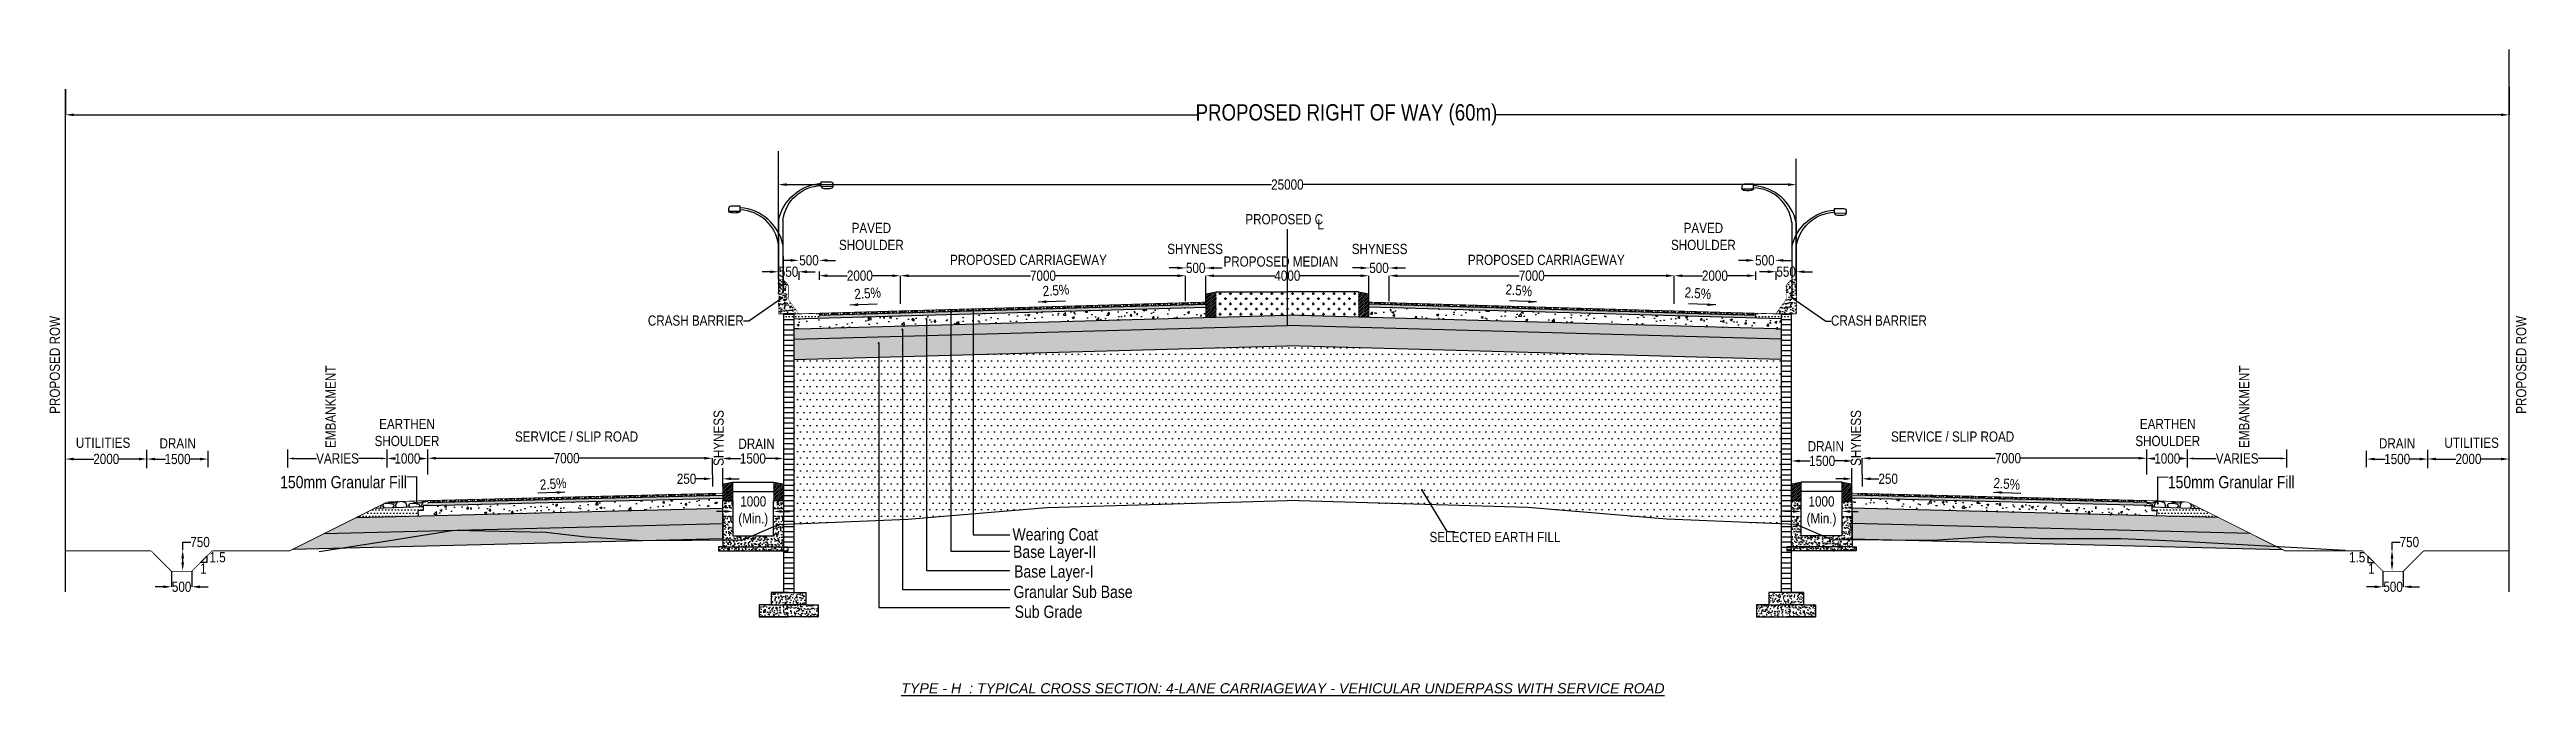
# Model space of a CAD drawing. Header units: millimetres. Extents: x 207528 to 778454, y -364692 to 101323.
# Drawn here: x 304570 to 365387, y -45128 to -29286 of the extents above; entities that cross this region are included whole.
import ezdxf

# ---------------------------------------------------------------- set-up
doc = ezdxf.new("R2010")
doc.units = ezdxf.units.MM
doc.linetypes.add('CENTER2', pattern=[28.575, 19.05, -3.175, 3.175, -3.175])
doc.linetypes.add('DASHED2', pattern=[0.375, 0.25, -0.125])
for name, color, linetype in [('Dim', 253, 'Continuous'), ('Dimension', 253, 'Continuous'), ('hatch', 253, 'Continuous'), ('NGL', 7, 'DASHED2'), ('Proposed ROW', 241, 'MNEW')]:
    doc.layers.add(name, color=color, linetype=linetype)
doc.styles.add('DIM', font='ARIALN.TTF', dxfattribs={"height": 250})
doc.styles.get("Standard").update_dxf_attribs({"font": 'arial.ttf'})
doc.styles.add('STRIP PLAN STYLE', font='ARIALN.TTF')
doc.linetypes.add('MNEW', pattern='A,26.152623,-1.048632,["PROW",Standard,S=1.75,R=0,X=0,Y=-0.975095],-7.693777,26.152623', length=61.047655)
doc.dimstyles.new('DIM', dxfattribs={"dimtxt": 250, "dimasz": 200, "dimexe": 0.18, "dimexo": 0.0625, "dimgap": 0.09, "dimtad": 0, "dimtih": 1, "dimtoh": 1, "dimdec": 0, "dimzin": 0, "dimdsep": 46, "dimtxsty": 'DIM', "dimcen": 0.09, "dimclrd": 256, "dimclrt": 7, "dimadec": 0, "dimazin": 0, "dimtfac": 1, "dimtdec": 0, "dimtofl": 0, "dimtmove": 0, "dimatfit": 3, "dimfxl": 1, "dimtolj": 1, "dimtzin": 0, "dimarcsym": 0})
doc.dimstyles.new('new', dxfattribs={"dimtxt": 150, "dimasz": 150, "dimexe": 100, "dimexo": 0.1, "dimgap": 0.09, "dimtad": 0, "dimtih": 1, "dimtoh": 1, "dimdec": 0, "dimzin": 0, "dimdsep": 46, "dimtxsty": 'DIM', "dimcen": 0.09, "dimclrd": 256, "dimclrt": 252, "dimadec": 0, "dimazin": 0, "dimtfac": 1, "dimtdec": 0, "dimtofl": 0, "dimtmove": 0, "dimatfit": 3, "dimfxl": 1, "dimtolj": 1, "dimtzin": 0, "dimlwd": -1, "dimarcsym": 0})
pattern_1 = [(45, (259114.408, 42455.753), (-22.45064, 22.45064), [])]
pattern_2 = [(0, (259114.41, 42455.75), (127, 127), [63.5, -190.5]), (90, (259146.16, 42424), (-127, 127), [63.5, -190.5])]
pattern_3 = [(45, (259114.41, -103130.49), (-67.35192, 67.35192), []), (105, (259114.41, -103130.49), (-92.004435, -24.65251), []), (165, (259114.41, -103130.49), (-24.65251, -92.004435), [])]
pattern_4 = [(45, (259114.408, -103130.488), (42.426407, -4e-15), [25, -35]), (45, (259125.014, -103130.488), (42.426407, -4e-15), [10, -50]), (45, (259114.408, -103119.88), (42.426407, -4e-15), [10, -50])]
pattern_5 = [(50, (259114.4, -21627.63), (546.554, -47.8173), [57.15, -628.65]), (355, (259114.4, -21627.6), (-105.7303, 573.1705), [45.72, -502.9218]), (100.45144, (259159.95, -21631.6), (440.8237, 525.3533), [48.57, -534.2707]), (46.1842, (259114.4, -21475.2), (813.237, -126.127), [85.725, -942.975]), (96.6356, (259182.2, -21485.7), (712.2124, 742.2784), [72.855, -801.407]), (351.1842, (259114.4, -21475.2), (712.2124, 742.278), [68.58, -754.379]), (21, (259190.6, -21513.33), (454.8432, -306.7956), [57.15, -628.65]), (326, (259190.6, -21513.3), (185.406, 552.564), [45.72, -502.92]), (71.45144, (259228.5, -21538.9), (640.2493, 245.7683), [48.57, -534.2698]), (37.5, (259114.4, -21627.63), (9.2658, 253.6651), [0, -496.824, 0, -510.54, 0, -504.825]), (7.5, (259114.4, -21627.63), (200.459, 300.5417), [0, -291.084, 0, -485.394, 0, -192.405]), (327.5, (258944.48, -21627.63), (406.7718, -17.18623), [0, -190.5, 0, -594.36, 0, -788.67]), (317.5, (258868.28, -21627.63), (444.3875, 76.2795), [0, -247.65, 0, -394.716, 0, -560.07])]
pattern_6 = [(0, (259114.41, -21627.63), (39.6875, 79.375), [0, -79.375])]
pattern_7 = [(228.01279, (259571.61, -20992.626), (-5080, -5715), [85.4304, -8457.621]), (184.96974, (259514.458, -21056.126), (7619.999997, 635.000036), [146.601, -14513.5122]), (132.510447, (259368.408, -21068.826), (6350.000003, -6984.999998), [103.3704, -10233.6807]), (267.27369, (259120.758, -21227.576), (635.000001, 12700), [133.501, -13216.6094]), (292.833654, (259114.408, -21360.926), (-3175, 7620), [130.9084, -12959.952]), (357.27369, (259165.208, -21481.576), (-12700, 635.000001), [133.501, -13216.6094]), (37.69424, (259298.558, -21487.926), (-8254.9999996, -6350.0000005), [176.5484, -17478.279]), (72.255328, (259438.258, -21379.976), (4445.000001, 13969.9999996), [166.68, -16501.314]), (121.429566, (259489.058, -21221.226), (-5080.000001, 8255), [133.9532, -13261.3864]), (175.23636, (259419.21, -21106.926), (6985, -635), [152.9283, -7493.4842]), (222.397438, (259266.808, -21094.226), (-7619.9999998, -6985.0000003), [197.7695, -19579.193]), (138.814075, (259749.41, -21233.926), (-4445, 3810), [67.501, -6682.6415]), (171.469234, (259698.608, -21189.476), (8255, -1269.999999), [128.4205, -12713.6597]), (225, (259571.6, -21170.43), (-9e-14, -635), [89.8023, -808.2233]), (203.19859, (259527.16, -21094.23), (3175, 1270), [48.3603, -4787.6556]), (291.80141, (259482.71, -21113.28), (-635, 1905), [68.3914, -3351.1882]), (30.96376, (259508.11, -21176.78), (1905, 1270), [111.08, -3591.5745]), (161.56505, (259603.36, -21119.63), (1270, -635), [80.322, -1927.7245]), (16.38954, (259114.408, -21113.276), (6350, 1905), [112.522, -11139.7067]), (70.346176, (259222.358, -21081.526), (-2540, -6985), [94.3997, -9345.554]), (293.19859, (259603.36, -20992.63), (-1270, 3175), [96.72, -4739.296]), (343.61046, (259641.458, -21081.526), (-6350, 1905), [112.522, -11139.7067]), (339.443955, (259114.41, -21506.98), (-3175, 1270), [108.509, -5316.9336]), (294.77514, (259216.008, -21545.076), (-3175.000004, 6984.999998), [90.918, -9000.8983]), (66.80141, (259609.71, -21627.63), (1270, 3175), [96.72, -4739.296]), (17.354025, (259647.808, -21538.726), (-8255, -2540), [106.4457, -10538.094]), (69.44395, (259298.56, -21627.63), (-1270, -3175), [54.2544, -5371.188]), (101.30993, (259571.61, -21627.63), (-635, 2540), [32.3787, -3205.4987]), (165.96376, (259565.26, -21595.88), (1905, -635), [130.9084, -2487.2636]), (186.009006, (259438.258, -21564.126), (6350, 635), [121.3167, -12010.3412]), (303.69007, (259508.1, -21233.93), (-635, 1270), [91.581, -2197.944]), (353.157227, (259558.908, -21310.126), (10795, -1269.9999994), [159.889, -15829.0023]), (60.945396, (259717.66, -21329.176), (-2540, -4445), [65.377, -6472.348]), (90, (259749.4, -21272), (-635, 635), [38.1, -596.9]), (120.25644, (259425.558, -21545.076), (2540, -4445), [88.2167, -8733.485]), (48.01279, (259381.11, -21468.876), (5080, 5715), [170.8607, -8372.1905]), (0, (259495.4, -21341.9), (635, 635), [165.1, -469.9]), (325.304846, (259660.508, -21341.876), (6350.000002, -4444.999997), [100.4024, -9939.829]), (254.0546, (259743.06, -21399.03), (-635, -2540), [92.4573, -4530.4125]), (207.645975, (259717.658, -21487.926), (-12065.0000004, -6349.999999), [150.5363, -14903.116]), (175.42608, (259584.308, -21557.776), (-8255, 635), [159.2574, -15766.4616])]
pattern_8 = [(0, (259114.4, 42455.75), (79.375, 158.75), [0, -158.75])]
pattern_9 = [(0, (222091.66, -53866.51), (39.6875, 79.375), [0, -79.375])]
pattern_10 = [(228.012788, (222548.86, -53231.506), (-5080, -5715), [85.4304, -8457.621]), (184.96974, (222491.71, -53295.006), (7619.999997, 635.000036), [146.6012, -14513.5122]), (132.510447, (222345.66, -53307.706), (6350.000003, -6984.999998), [103.3704, -10233.6807]), (267.27369, (222098.01, -53466.456), (635.000001, 12700), [133.501, -13216.6094]), (292.833654, (222091.66, -53599.806), (-3175, 7620), [130.9084, -12959.952]), (357.27369, (222142.46, -53720.456), (-12700, 635.000001), [133.501, -13216.6094]), (37.69424, (222275.81, -53726.806), (-8254.9999996, -6350.0000005), [176.5484, -17478.2788]), (72.255328, (222415.51, -53618.856), (4445.000001, 13969.9999996), [166.68, -16501.3142]), (121.429566, (222466.31, -53460.106), (-5080.000001, 8254.9999996), [133.9532, -13261.3864]), (175.23636, (222396.46, -53345.806), (6985, -635.000001), [152.9283, -7493.4842]), (222.397438, (222244.06, -53333.106), (-7619.9999998, -6985.0000003), [197.7695, -19579.193]), (138.814075, (222726.66, -53472.806), (-4445, 3810), [67.501, -6682.6415]), (171.469234, (222675.86, -53428.356), (8255, -1269.9999986), [128.4205, -12713.6597]), (225, (222548.86, -53409.3), (-9e-14, -635), [89.8023, -808.2233]), (203.19859, (222504.41, -53333.11), (3175, 1270), [48.3603, -4787.6556]), (291.80141, (222459.96, -53352.16), (-635, 1905), [68.3914, -3351.1882]), (30.96376, (222485.36, -53415.66), (1905, 1270), [111.08, -3591.5745]), (161.56505, (222580.61, -53358.5), (1270, -635), [80.3218, -1927.7245]), (16.38954, (222091.66, -53352.156), (6350, 1905), [112.522, -11139.7067]), (70.346176, (222199.61, -53320.406), (-2540, -6985), [94.3997, -9345.554]), (293.19859, (222580.61, -53231.51), (-1270, 3175), [96.72, -4739.296]), (343.61046, (222618.71, -53320.406), (-6350, 1905), [112.522, -11139.7067]), (339.443955, (222091.66, -53745.856), (-3175, 1270), [108.5088, -5316.9336]), (294.77514, (222193.26, -53783.956), (-3175.000004, 6984.999998), [90.918, -9000.8983]), (66.80141, (222586.96, -53866.51), (1270, 3175), [96.72, -4739.296]), (17.354025, (222625.06, -53777.606), (-8255, -2540.000001), [106.4457, -10538.094]), (69.443955, (222275.81, -53866.506), (-1270, -3175), [54.2544, -5371.188]), (101.30993, (222548.86, -53866.5), (-635, 2540), [32.3787, -3205.4987]), (165.96376, (222542.51, -53834.76), (1905, -635), [130.9084, -2487.2636]), (186.009006, (222415.51, -53803.006), (6350, 635), [121.3167, -12010.3412]), (303.69007, (222485.36, -53472.8), (-635, 1270), [91.581, -2197.944]), (353.157227, (222536.16, -53549.006), (10795, -1269.9999994), [159.8892, -15829.0023]), (60.945396, (222694.91, -53568.056), (-2540, -4445), [65.377, -6472.348]), (90, (222726.66, -53510.9), (-635, 635), [38.1, -596.9]), (120.256437, (222402.81, -53783.956), (2540, -4445), [88.2167, -8733.4852]), (48.012787, (222358.36, -53707.756), (5080, 5715), [170.8607, -8372.1905]), (0, (222472.66, -53580.76), (635, 635), [165.1, -469.9]), (325.304846, (222637.76, -53580.756), (6350.000002, -4444.999997), [100.4024, -9939.8292]), (254.054604, (222720.31, -53637.91), (-635, -2540), [92.4573, -4530.4125]), (207.645975, (222694.91, -53726.806), (-12065.0000004, -6349.999999), [150.5363, -14903.116]), (175.426079, (222561.56, -53796.656), (-8255, 635), [159.2574, -15766.4616])]
pattern_11 = [(50, (222091.66, -53866.5), (546.554, -47.8173), [57.15, -628.65]), (355, (222091.66, -53866.5), (-105.7303, 573.1705), [45.72, -502.9218]), (100.45144, (222137.2, -53870.5), (440.8237, 525.3533), [48.57, -534.2707]), (46.1842, (222091.66, -53714.1), (813.237, -126.127), [85.725, -942.975]), (96.63556, (222159.4, -53724.6), (712.2124, 742.2784), [72.855, -801.407]), (351.18415, (222091.7, -53714.1), (712.2124, 742.2784), [68.58, -754.379]), (21, (222167.86, -53752.2), (454.8432, -306.7956), [57.15, -628.65]), (326, (222167.86, -53752.2), (185.406, 552.564), [45.72, -502.92]), (71.45144, (222205.76, -53777.77), (640.2493, 245.7683), [48.57, -534.2698]), (37.5, (222091.66, -53866.5), (9.2658, 253.66512), [0, -496.824, 0, -510.54, 0, -504.825]), (7.5, (222091.66, -53866.5), (200.459, 300.5417), [0, -291.084, 0, -485.394, 0, -192.405]), (327.5, (221921.73, -53866.5), (406.7718, -17.18623), [0, -190.5, 0, -594.36, 0, -788.67]), (317.5, (221845.53, -53866.5), (444.3875, 76.2795), [0, -247.65, 0, -394.716, 0, -560.07])]
pattern_12 = [(45, (222091.66, -53866.506), (42.426407, -4e-15), [25, -35]), (45, (222102.267, -53866.506), (42.426407, -4e-15), [10, -50]), (45, (222091.66, -53855.9), (42.426407, -4e-15), [10, -50])]
pattern_13 = [(45, (222091.66, -53866.51), (-67.35192, 67.35192), []), (105, (222091.66, -53866.51), (-92.004435, -24.652514), []), (165, (222091.66, -53866.51), (-24.652514, -92.004435), [])]
pattern_14 = [(0, (270238.89, -117329.89), (39.6875, 79.375), [0, -79.375])]
pattern_15 = [(228.012788, (9494.74, -107794.643), (-5080.0000004, -5714.9999996), [85.4304, -8457.6209]), (184.969741, (9437.59, -107858.143), (7619.999997, 635.0000362), [146.6012, -14513.5122]), (132.510447, (9291.54, -107870.843), (6350.0000027, -6984.9999976), [103.3704, -10233.6807]), (267.273689, (9043.89, -108029.593), (635.0000013, 12700), [133.5011, -13216.6094]), (292.833654, (9037.54, -108162.943), (-3175.0000003, 7620), [130.9084, -12959.9519]), (357.273689, (9088.34, -108283.593), (-12700, 635.0000013), [133.5011, -13216.6094]), (37.6942405, (9221.69, -108289.943), (-8254.9999996, -6350.0000005), [176.5484, -17478.2788]), (72.255328, (9361.39, -108181.993), (4445.0000012, 13969.9999996), [166.6799, -16501.3142]), (121.429566, (9412.19, -108023.243), (-5080.0000007, 8254.9999996), [133.9532, -13261.3864]), (175.236358, (9342.34, -107908.943), (6985, -635.000001), [152.9283, -7493.4842]), (222.397438, (9189.94, -107896.243), (-7619.9999998, -6985.0000003), [197.7695, -19579.1931]), (138.814075, (9672.54, -108035.94), (-4445, 3810), [67.5011, -6682.6415]), (171.469234, (9621.74, -107991.493), (8255.0000002, -1269.9999986), [128.4205, -12713.6597]), (225, (9494.74, -107972.44), (-9e-14, -635), [89.8023, -808.2233]), (203.19859, (9450.29, -107896.24), (3175, 1270), [48.3603, -4787.6556]), (291.80141, (9405.84, -107915.29), (-635, 1905), [68.3914, -3351.1882]), (30.963757, (9431.24, -107978.79), (1905, 1270), [111.0799, -3591.5745]), (161.56505, (9526.49, -107921.64), (1270, -635), [80.3218, -1927.7245]), (16.38954, (9037.54, -107915.293), (6350, 1905), [112.522, -11139.7067]), (70.346176, (9145.49, -107883.543), (-2540, -6985), [94.3997, -9345.5539]), (293.19859, (9526.49, -107794.64), (-1270, 3175), [96.72, -4739.2959]), (343.61046, (9564.59, -107883.543), (-6350, 1904.9999996), [112.522, -11139.7067]), (339.443955, (9037.54, -108308.99), (-3175, 1270), [108.5088, -5316.9336]), (294.77514, (9139.14, -108347.093), (-3175.000004, 6984.9999983), [90.918, -9000.8983]), (66.80141, (9532.84, -108429.64), (1270, 3175), [96.72, -4739.2959]), (17.354025, (9570.94, -108340.743), (-8255, -2540.0000005), [106.4457, -10538.094]), (69.443955, (9221.69, -108429.64), (-1270, -3175), [54.2544, -5371.188]), (101.309932, (9494.74, -108429.64), (-635, 2540), [32.3787, -3205.4987]), (165.963757, (9488.39, -108397.9), (1905, -635), [130.9084, -2487.2636]), (186.009006, (9361.39, -108366.143), (6350, 635.0000003), [121.3167, -12010.3412]), (303.69007, (9431.24, -108035.94), (-635, 1270), [91.581, -2197.9441]), (353.1572266, (9482.04, -108112.143), (10795, -1269.9999994), [159.8892, -15829.0023]), (60.945396, (9640.79, -108131.19), (-2540, -4445), [65.3771, -6472.3481]), (90, (9672.54, -108074.04), (-635, 635), [38.1, -596.9]), (120.256437, (9348.69, -108347.093), (2539.9999997, -4445), [88.2167, -8733.4852]), (48.012787, (9304.24, -108270.893), (5080.0000004, 5714.9999996), [170.8607, -8372.1905]), (0, (9418.54, -108143.9), (635, 635), [165.1, -469.9]), (325.304846, (9583.64, -108143.893), (6350.0000024, -4444.9999966), [100.4024, -9939.8292]), (254.054604, (9666.19, -108201.04), (-635, -2540), [92.4573, -4530.4125]), (207.645975, (9640.79, -108289.943), (-12065.0000004, -6349.9999992), [150.5363, -14903.1161]), (175.426079, (9507.44, -108359.793), (-8255, 635), [159.2574, -15766.4616])]

msp = doc.modelspace()

# ---------------------------------------------------------------- texts
at = {"layer": 'Dim', "color": 7, "char_height": 250, "attachment_point": 5, "style": 'DIM'}
for s, insert in [('PROPOSED C', (334885.9, -33448.7)), ('L', (335780.7, -33572.4)), ('PAVED \\PSHOULDER', (324748, -33870.6)), ('SHYNESS', (332697.3, -34178)), ('SHYNESS', (337228.2, -34178)), ('PAVED \\PSHOULDER', (345177.6, -33870.6)), ('PROPOSED CARRIAGEWAY', (328605.5, -34446.1)), ('PROPOSED MEDIAN', (334801.9, -34485.9)), ('PROPOSED CARRIAGEWAY', (341320, -34446.1)), ('CRASH BARRIER', (320437.6, -35933.8)), ('CRASH BARRIER', (349487.9, -35933.8))]:
    msp.add_mtext_dynamic_manual_height_columns(s, width=5325.312, gutter_width=1250, heights=[0], dxfattribs=dict(at, insert=insert))
for insert, rotation in [((324655.5, -35264.1), 4.213637), ((329279.3, -35191.2), 4.213637), ((340646.3, -35191.2), 355.786363), ((345042.2, -35264.1), 355.786363), ((316935.5, -39938.2), 4.213637), ((352627.3, -39938.2), 355.786363)]:
    msp.add_mtext_dynamic_manual_height_columns('2.5%', width=5325.312, gutter_width=1250, heights=[0], dxfattribs=dict(at, insert=insert, rotation=rotation))
at = {"layer": 'Dim', "char_height": 250, "attachment_point": 5, "rotation": 90, "style": 'DIM'}
for s, insert in [('PROPOSED ROW', (304700.4, -37020.5)), ('PROPOSED ROW', (365260.4, -37020.5)), ('SHYNESS', (321000.1, -38814.3)), ('SHYNESS', (348925.4, -38814.3))]:
    msp.add_mtext_dynamic_manual_height_columns(s, width=5325.312, gutter_width=1250, heights=[0], dxfattribs=dict(at, insert=insert))
at = {"layer": 'Dim', "char_height": 250, "width": 5325.312, "attachment_point": 5, "rotation": 90, "style": 'DIM'}
for insert in [(311470.1, -38046.9), (358455.5, -38046.9)]:
    msp.add_mtext('\\A1;EMBANKMENT', dxfattribs=dict(at, insert=insert))
at = {"layer": 'Dim', "char_height": 250, "attachment_point": 5, "style": 'DIM'}
for s, insert in [('UTILITIES', (305884.2, -38931.9)), ('DRAIN', (307715.6, -38945.2)), ('EARTHEN \\PSHOULDER', (313346.7, -38680.4)), ('SERVICE / SLIP ROAD', (317509.6, -38779.9)), ('DRAIN', (321929.4, -38955.6)), ('DRAIN', (348184.3, -39015)), ('SERVICE / SLIP ROAD', (351297.4, -38779.8)), ('EARTHEN \\PSHOULDER', (356578.8, -38680.4)), ('DRAIN', (362210, -38945.2)), ('UTILITIES', (364041.3, -38931.9)), ('SELECTED EARTH FILL', (340061.1, -41244.2)), ('1', (308345.6, -42016.8)), ('1.5', (308696, -41739.2)), ('1.5', (361229.5, -41739.2)), ('1', (361579.9, -42016.8))]:
    msp.add_mtext_dynamic_manual_height_columns(s, width=5325.312, gutter_width=1250, heights=[0], dxfattribs=dict(at, insert=insert))
at = {"layer": 'Dimension', "color": 7, "char_height": 300, "style": 'DIM'}
for s, insert, attachment_point in [('\\A1;150mm Granular Fill', (313344.3, -39897.6), 6), ('\\A1;150mm Granular Fill', (356581.3, -39897.6), 4), ('\\A1;Wearing Coat  ', (328214.2, -41221.6), 4), ('\\A1;Base Layer-II', (328227.1, -41650.3), 4), ('\\A1;Base Layer-I', (328253.8, -42133.2), 4), ('\\A1;Granular Sub Base ', (328240.4, -42590), 4), ('\\A1;Sub Grade', (328267.6, -43077.9), 4)]:
    msp.add_mtext(s, dxfattribs=dict(at, insert=insert, attachment_point=attachment_point))
at = {"layer": 'NGL', "color": 7, "insert": (334852.9, -44954.7), "char_height": 250, "width": 47718.433, "attachment_point": 5}
msp.add_mtext('{\\fArial|b0|i1|c0|p34;\\LTYPE - H  : TYPICAL CROSS SECTION: 4-LANE CARRIAGEWAY - VEHICULAR UNDERPASS WITH SERVICE ROAD}', dxfattribs=at)

# ---------------------------------------------------------------- blocks, each defined once
blk = doc.blocks.new('*D289')
at = {"layer": 'Defpoints', "color": 0, "transparency": 16777216}
for p in [(325462, -34833), (325462, -35519), (332462, -35459)]:
    blk.add_point(p, dxfattribs=at)
at = {"layer": 'Dim', "color": 0, "lineweight": -2, "transparency": 16777216}
for p, q in [((325462, -35519), (325462, -34833)), ((332462, -35459), (332462, -34833))]:
    blk.add_line(p, q, dxfattribs=at)
at = {"layer": 'Dim', "lineweight": -2, "transparency": 16777216}
for p, q in [((325662, -34833), (328657, -34833)), ((332262, -34833), (329267, -34833))]:
    blk.add_line(p, q, dxfattribs=at)
at = {"layer": 'Dim', "transparency": 16777216}
for points in [[(325662, -34800), (325662, -34867), (325462, -34833)], [(332262, -34800), (332262, -34867), (332462, -34833)]]:
    blk.add_solid(points, dxfattribs=at)
at = {"layer": 'Dim', "color": 7, "transparency": 16777216, "insert": (328962, -34833), "char_height": 250, "attachment_point": 5, "style": 'DIM'}
blk.add_mtext('\\A1;7000', dxfattribs=at)
blk = doc.blocks.new('*D290')
at = {"layer": 'Defpoints', "color": 0, "transparency": 16777216}
for p in [(323468, -34832), (323468, -34832), (325462, -34833)]:
    blk.add_point(p, dxfattribs=at)
at = {"layer": 'Dim', "color": 0, "lineweight": -2, "transparency": 16777216}
for p, q in [((323468, -34833), (323468, -34833)), ((325462, -34834), (325462, -34834))]:
    blk.add_line(p, q, dxfattribs=at)
at = {"layer": 'Dim', "lineweight": -2, "transparency": 16777216}
for p, q in [((323668, -34833), (324158, -34833)), ((325262, -34833), (324773, -34833))]:
    blk.add_line(p, q, dxfattribs=at)
at = {"layer": 'Dim', "transparency": 16777216}
for points in [[(323668, -34799), (323668, -34866), (323468, -34832)], [(325262, -34800), (325262, -34867), (325462, -34833)]]:
    blk.add_solid(points, dxfattribs=at)
at = {"layer": 'Dim', "color": 7, "transparency": 16777216, "insert": (324465, -34833), "char_height": 250, "attachment_point": 5, "style": 'DIM'}
blk.add_mtext('\\A1;2000', dxfattribs=at)
blk = doc.blocks.new('*D291')
at = {"layer": 'Defpoints', "color": 0, "transparency": 16777216}
for p in [(322466, -34736), (322466, -34833), (322966, -34833)]:
    blk.add_point(p, dxfattribs=at)
at = {"layer": 'Dim', "lineweight": -2, "transparency": 16777216}
for p, q in [((322266, -34736), (322066, -34736)), ((323166, -34736), (323366, -34736))]:
    blk.add_line(p, q, dxfattribs=at)
at = {"layer": 'Dim', "color": 0, "lineweight": -2, "transparency": 16777216}
for p, q in [((322466, -34738), (322466, -34736)), ((322966, -34738), (322966, -34736))]:
    blk.add_line(p, q, dxfattribs=at)
at = {"layer": 'Dim', "transparency": 16777216}
for points in [[(322266, -34703), (322266, -34770), (322466, -34736)], [(323166, -34703), (323166, -34770), (322966, -34736)]]:
    blk.add_solid(points, dxfattribs=at)
at = {"layer": 'Dim', "color": 7, "transparency": 16777216, "insert": (322716, -34736), "char_height": 250, "attachment_point": 5, "style": 'DIM'}
blk.add_mtext('\\A1;550', dxfattribs=at)
blk = doc.blocks.new('*D292')
at = {"layer": 'Defpoints', "color": 0, "transparency": 16777216}
for p in [(332962, -34643), (332462, -34833), (332962, -34833)]:
    blk.add_point(p, dxfattribs=at)
at = {"layer": 'Dim', "lineweight": -2, "transparency": 16777216}
for p, q in [((332262, -34643), (332062, -34643)), ((333162, -34643), (333362, -34643))]:
    blk.add_line(p, q, dxfattribs=at)
at = {"layer": 'Dim', "color": 0, "lineweight": -2, "transparency": 16777216}
for p, q in [((332462, -34644), (332462, -34643)), ((332962, -34644), (332962, -34643))]:
    blk.add_line(p, q, dxfattribs=at)
at = {"layer": 'Dim', "transparency": 16777216}
for points in [[(332262, -34610), (332262, -34677), (332462, -34643)], [(333162, -34610), (333162, -34677), (332962, -34643)]]:
    blk.add_solid(points, dxfattribs=at)
at = {"layer": 'Dim', "color": 7, "transparency": 16777216, "insert": (332712, -34643), "char_height": 250, "attachment_point": 5, "style": 'DIM'}
blk.add_mtext('\\A1;500', dxfattribs=at)
blk = doc.blocks.new('*D296')
at = {"layer": 'Defpoints', "color": 0, "transparency": 16777216}
for p in [(322967, -34456), (322967, -34730), (323468, -34730)]:
    blk.add_point(p, dxfattribs=at)
at = {"layer": 'Dim', "lineweight": -2, "transparency": 16777216}
for p, q in [((322767, -34456), (322567, -34456)), ((323668, -34456), (323868, -34456))]:
    blk.add_line(p, q, dxfattribs=at)
at = {"layer": 'Dim', "color": 0, "lineweight": -2, "transparency": 16777216}
for p, q in [((322967, -34458), (322967, -34456)), ((323468, -34458), (323468, -34456))]:
    blk.add_line(p, q, dxfattribs=at)
at = {"layer": 'Dim', "transparency": 16777216}
for points in [[(322767, -34423), (322767, -34490), (322967, -34456)], [(323668, -34423), (323668, -34490), (323468, -34456)]]:
    blk.add_solid(points, dxfattribs=at)
at = {"layer": 'Dim', "color": 7, "transparency": 16777216, "insert": (323217, -34456), "char_height": 250, "attachment_point": 5, "style": 'DIM'}
blk.add_mtext('\\A1;500', dxfattribs=at)
blk = doc.blocks.new('*D280')
at = {"layer": 'Defpoints', "color": 0, "transparency": 16777216}
for p in [(332962, -34833), (332962, -35269), (336963, -35269)]:
    blk.add_point(p, dxfattribs=at)
at = {"layer": 'Dim', "color": 0, "lineweight": -2, "transparency": 16777216}
for p, q in [((332962, -35269), (332962, -34833)), ((336963, -35269), (336963, -34833))]:
    blk.add_line(p, q, dxfattribs=at)
at = {"layer": 'Dim', "lineweight": -2, "transparency": 16777216}
for p, q in [((333162, -34833), (334653, -34833)), ((336763, -34833), (335273, -34833))]:
    blk.add_line(p, q, dxfattribs=at)
at = {"layer": 'Dim', "transparency": 16777216}
for points in [[(333162, -34800), (333162, -34867), (332962, -34833)], [(336763, -34800), (336763, -34867), (336963, -34833)]]:
    blk.add_solid(points, dxfattribs=at)
at = {"layer": 'Dim', "color": 7, "transparency": 16777216, "insert": (334963, -34833), "char_height": 250, "attachment_point": 5, "style": 'DIM'}
blk.add_mtext('\\A1;4000', dxfattribs=at)
blk = doc.blocks.new('*D281')
at = {"layer": 'Defpoints', "color": 0, "transparency": 16777216}
for p in [(344463, -34833), (337463, -35459), (344463, -35519)]:
    blk.add_point(p, dxfattribs=at)
at = {"layer": 'Dim', "color": 0, "lineweight": -2, "transparency": 16777216}
for p, q in [((337463, -35459), (337463, -34833)), ((344463, -35519), (344463, -34833))]:
    blk.add_line(p, q, dxfattribs=at)
at = {"layer": 'Dim', "lineweight": -2, "transparency": 16777216}
for p, q in [((337663, -34833), (340658, -34833)), ((344263, -34833), (341268, -34833))]:
    blk.add_line(p, q, dxfattribs=at)
at = {"layer": 'Dim', "transparency": 16777216}
for points in [[(337663, -34800), (337663, -34867), (337463, -34833)], [(344263, -34800), (344263, -34867), (344463, -34833)]]:
    blk.add_solid(points, dxfattribs=at)
at = {"layer": 'Dim', "color": 7, "transparency": 16777216, "insert": (340963, -34833), "char_height": 250, "attachment_point": 5, "style": 'DIM'}
blk.add_mtext('\\A1;7000', dxfattribs=at)
blk = doc.blocks.new('*D282')
at = {"layer": 'Defpoints', "color": 0, "transparency": 16777216}
for p in [(336963, -34643), (336963, -34833), (337463, -34833)]:
    blk.add_point(p, dxfattribs=at)
at = {"layer": 'Dim', "lineweight": -2, "transparency": 16777216}
for p, q in [((336763, -34643), (336563, -34643)), ((337663, -34643), (337863, -34643))]:
    blk.add_line(p, q, dxfattribs=at)
at = {"layer": 'Dim', "color": 0, "lineweight": -2, "transparency": 16777216}
for p, q in [((336963, -34644), (336963, -34643)), ((337463, -34644), (337463, -34643))]:
    blk.add_line(p, q, dxfattribs=at)
at = {"layer": 'Dim', "transparency": 16777216}
for points in [[(336763, -34610), (336763, -34677), (336963, -34643)], [(337663, -34610), (337663, -34677), (337463, -34643)]]:
    blk.add_solid(points, dxfattribs=at)
at = {"layer": 'Dim', "color": 7, "transparency": 16777216, "insert": (337213, -34643), "char_height": 250, "attachment_point": 5, "style": 'DIM'}
blk.add_mtext('\\A1;500', dxfattribs=at)
blk = doc.blocks.new('*D283')
at = {"layer": 'Defpoints', "color": 0, "transparency": 16777216}
for p in [(346959, -34833), (347459, -34735), (347459, -34833)]:
    blk.add_point(p, dxfattribs=at)
at = {"layer": 'Dim', "lineweight": -2, "transparency": 16777216}
for p, q in [((346759, -34735), (346559, -34735)), ((347659, -34735), (347859, -34735))]:
    blk.add_line(p, q, dxfattribs=at)
at = {"layer": 'Dim', "color": 0, "lineweight": -2, "transparency": 16777216}
for p, q in [((346959, -34736), (346959, -34735)), ((347459, -34736), (347459, -34735))]:
    blk.add_line(p, q, dxfattribs=at)
at = {"layer": 'Dim', "transparency": 16777216}
for points in [[(346759, -34702), (346759, -34768), (346959, -34735)], [(347659, -34702), (347659, -34768), (347459, -34735)]]:
    blk.add_solid(points, dxfattribs=at)
at = {"layer": 'Dim', "color": 7, "transparency": 16777216, "insert": (347209, -34735), "char_height": 250, "attachment_point": 5, "style": 'DIM'}
blk.add_mtext('\\A1;550', dxfattribs=at)
blk = doc.blocks.new('*D284')
at = {"layer": 'Defpoints', "color": 0, "transparency": 16777216}
for p in [(344463, -34833), (346458, -34832), (346458, -34832)]:
    blk.add_point(p, dxfattribs=at)
at = {"layer": 'Dim', "color": 0, "lineweight": -2, "transparency": 16777216}
for p, q in [((344463, -34834), (344463, -34834)), ((346458, -34833), (346458, -34833))]:
    blk.add_line(p, q, dxfattribs=at)
at = {"layer": 'Dim', "lineweight": -2, "transparency": 16777216}
for p, q in [((344663, -34833), (345153, -34833)), ((346258, -34833), (345768, -34833))]:
    blk.add_line(p, q, dxfattribs=at)
at = {"layer": 'Dim', "transparency": 16777216}
for points in [[(344663, -34800), (344663, -34867), (344463, -34833)], [(346258, -34799), (346258, -34866), (346458, -34832)]]:
    blk.add_solid(points, dxfattribs=at)
at = {"layer": 'Dim', "color": 7, "transparency": 16777216, "insert": (345460, -34833), "char_height": 250, "attachment_point": 5, "style": 'DIM'}
blk.add_mtext('\\A1;2000', dxfattribs=at)
blk = doc.blocks.new('*D285')
at = {"layer": 'Defpoints', "color": 0, "transparency": 16777216}
for p in [(346436, -34456), (346436, -34730), (346937, -34730)]:
    blk.add_point(p, dxfattribs=at)
at = {"layer": 'Dim', "lineweight": -2, "transparency": 16777216}
for p, q in [((346236, -34456), (346036, -34456)), ((347137, -34456), (347337, -34456))]:
    blk.add_line(p, q, dxfattribs=at)
at = {"layer": 'Dim', "color": 0, "lineweight": -2, "transparency": 16777216}
for p, q in [((346436, -34458), (346436, -34456)), ((346937, -34458), (346937, -34456))]:
    blk.add_line(p, q, dxfattribs=at)
at = {"layer": 'Dim', "transparency": 16777216}
for points in [[(346236, -34423), (346236, -34490), (346436, -34456)], [(347137, -34423), (347137, -34490), (346937, -34456)]]:
    blk.add_solid(points, dxfattribs=at)
at = {"layer": 'Dim', "color": 7, "transparency": 16777216, "insert": (346686, -34456), "char_height": 250, "attachment_point": 5, "style": 'DIM'}
blk.add_mtext('\\A1;500', dxfattribs=at)
blk = doc.blocks.new('*D286')
at = {"layer": 'Defpoints', "color": 0, "transparency": 16777216}
for p in [(322466, -32214), (347459, -32308), (347459, -32598)]:
    blk.add_point(p, dxfattribs=at)
at = {"layer": 'Dim', "color": 0, "lineweight": -2, "transparency": 16777216}
for p, q in [((322466, -32597), (322466, -32598)), ((347459, -32597), (347459, -32598))]:
    blk.add_line(p, q, dxfattribs=at)
at = {"layer": 'Dim', "lineweight": -2, "transparency": 16777216}
for p, q in [((322666, -32598), (334576, -32598)), ((347259, -32598), (335350, -32598))]:
    blk.add_line(p, q, dxfattribs=at)
at = {"layer": 'Dim', "transparency": 16777216}
for points in [[(322666, -32565), (322666, -32631), (322466, -32598)], [(347259, -32565), (347259, -32631), (347459, -32598)]]:
    blk.add_solid(points, dxfattribs=at)
at = {"layer": 'Dim', "color": 7, "transparency": 16777216, "insert": (334963, -32598), "char_height": 250, "attachment_point": 5, "style": 'DIM'}
blk.add_mtext('\\A1;25000', dxfattribs=at)
blk = doc.blocks.new('*D287')
at = {"layer": 'Defpoints', "color": 0, "transparency": 16777216}
for p in [(304963, -30254), (364963, -30202), (364963, -30886)]:
    blk.add_point(p, dxfattribs=at)
at = {"layer": 'Dim', "color": 0, "lineweight": -2, "transparency": 16777216}
for p, q in [((304963, -30254), (304963, -30886)), ((364963, -30202), (364963, -30886))]:
    blk.add_line(p, q, dxfattribs=at)
at = {"layer": 'Dim', "lineweight": -2, "transparency": 16777216}
for p, q in [((305163, -30886), (332741, -30886)), ((364763, -30886), (340087, -30886))]:
    blk.add_line(p, q, dxfattribs=at)
at = {"layer": 'Dim', "transparency": 16777216}
for points in [[(305163, -30852), (305163, -30919), (304963, -30886)], [(364763, -30852), (364763, -30919), (364963, -30886)]]:
    blk.add_solid(points, dxfattribs=at)
at = {"layer": 'Dim', "color": 7, "transparency": 16777216, "insert": (336414, -30886), "char_height": 400, "attachment_point": 5, "style": 'STRIP PLAN STYLE'}
blk.add_mtext('\\A1;PROPOSED RIGHT OF WAY (60m)', dxfattribs=at)
blk = doc.blocks.new('*D288')
at = {"layer": 'Defpoints', "color": 0, "transparency": 16777216}
for p in [(313861, -39310), (313861, -39712), (320849, -39712)]:
    blk.add_point(p, dxfattribs=at)
at = {"layer": 'Dim', "color": 0, "lineweight": -2, "transparency": 16777216}
for p, q in [((313861, -39712), (313861, -39310)), ((320849, -39712), (320849, -39310))]:
    blk.add_line(p, q, dxfattribs=at)
at = {"layer": 'Dim', "lineweight": -2, "transparency": 16777216}
for p, q in [((314061, -39310), (316962, -39310)), ((320649, -39310), (317572, -39310))]:
    blk.add_line(p, q, dxfattribs=at)
at = {"layer": 'Dim', "transparency": 16777216}
for points in [[(314061, -39277), (314061, -39343), (313861, -39310)], [(320649, -39277), (320649, -39343), (320849, -39310)]]:
    blk.add_solid(points, dxfattribs=at)
at = {"layer": 'Dim', "color": 7, "transparency": 16777216, "insert": (317267, -39310), "char_height": 250, "attachment_point": 5, "style": 'DIM'}
blk.add_mtext('\\A1;7000', dxfattribs=at)
blk = doc.blocks.new('*D293')
at = {"layer": 'Defpoints', "color": 0, "transparency": 16777216}
for p in [(322348, -40615), (321348, -41097), (322348, -41097)]:
    blk.add_point(p, dxfattribs=at)
at = {"layer": 'Dim', "lineweight": -2, "transparency": 16777216}
for p, q in [((321148, -40615), (320948, -40615)), ((322548, -40615), (322748, -40615))]:
    blk.add_line(p, q, dxfattribs=at)
at = {"layer": 'Dim', "color": 0, "lineweight": -2, "transparency": 16777216}
for p, q in [((321348, -40617), (321348, -40615)), ((322348, -40617), (322348, -40615))]:
    blk.add_line(p, q, dxfattribs=at)
at = {"layer": 'Dim', "transparency": 16777216}
for points in [[(321148, -40582), (321148, -40649), (321348, -40615)], [(322548, -40582), (322548, -40649), (322348, -40615)]]:
    blk.add_solid(points, dxfattribs=at)
at = {"layer": 'Dim', "color": 7, "transparency": 16777216, "insert": (321848, -40615), "char_height": 250, "attachment_point": 5, "style": 'DIM'}
blk.add_mtext('\\A1;1000 \\P(Min.)', dxfattribs=at)
blk = doc.blocks.new('*D294')
at = {"layer": 'Defpoints', "color": 0, "transparency": 16777216}
for p in [(356065, -39310), (349076, -39712), (356065, -39712)]:
    blk.add_point(p, dxfattribs=at)
at = {"layer": 'Dim', "color": 0, "lineweight": -2, "transparency": 16777216}
for p, q in [((349076, -39712), (349076, -39310)), ((356065, -39712), (356065, -39310))]:
    blk.add_line(p, q, dxfattribs=at)
at = {"layer": 'Dim', "lineweight": -2, "transparency": 16777216}
for p, q in [((349276, -39310), (352353, -39310)), ((355865, -39310), (352963, -39310))]:
    blk.add_line(p, q, dxfattribs=at)
at = {"layer": 'Dim', "transparency": 16777216}
for points in [[(349276, -39277), (349276, -39343), (349076, -39310)], [(355865, -39277), (355865, -39343), (356065, -39310)]]:
    blk.add_solid(points, dxfattribs=at)
at = {"layer": 'Dim', "color": 7, "transparency": 16777216, "insert": (352658, -39310), "char_height": 250, "attachment_point": 5, "style": 'DIM'}
blk.add_mtext('\\A1;7000', dxfattribs=at)
blk = doc.blocks.new('*D295')
at = {"layer": 'Defpoints', "color": 0, "transparency": 16777216}
for p in [(347578, -40615), (347578, -41097), (348578, -41097)]:
    blk.add_point(p, dxfattribs=at)
at = {"layer": 'Dim', "lineweight": -2, "transparency": 16777216}
for p, q in [((347378, -40615), (347178, -40615)), ((348778, -40615), (348978, -40615))]:
    blk.add_line(p, q, dxfattribs=at)
at = {"layer": 'Dim', "color": 0, "lineweight": -2, "transparency": 16777216}
for p, q in [((347578, -40617), (347578, -40615)), ((348578, -40617), (348578, -40615))]:
    blk.add_line(p, q, dxfattribs=at)
at = {"layer": 'Dim', "transparency": 16777216}
for points in [[(347378, -40582), (347378, -40649), (347578, -40615)], [(348778, -40582), (348778, -40649), (348578, -40615)]]:
    blk.add_solid(points, dxfattribs=at)
at = {"layer": 'Dim', "color": 7, "transparency": 16777216, "insert": (348078, -40615), "char_height": 250, "attachment_point": 5, "style": 'DIM'}
blk.add_mtext('\\A1;1000 \\P(Min.)', dxfattribs=at)
blk = doc.blocks.new('*D297')
at = {"layer": 'Defpoints', "color": 0, "transparency": 16777216}
for p in [(348826, -39815), (348826, -40132), (349087, -40132)]:
    blk.add_point(p, dxfattribs=at)
at = {"layer": 'Dim', "lineweight": -2, "transparency": 16777216}
for p, q in [((348626, -39815), (348426, -39815)), ((349287, -39815), (349487, -39815))]:
    blk.add_line(p, q, dxfattribs=at)
at = {"layer": 'Dim', "color": 0, "lineweight": -2, "transparency": 16777216}
for p, q in [((348826, -39816), (348826, -39815)), ((349087, -39816), (349087, -39815))]:
    blk.add_line(p, q, dxfattribs=at)
at = {"layer": 'Dim', "transparency": 16777216}
for points in [[(348626, -39781), (348626, -39848), (348826, -39815)], [(349287, -39781), (349287, -39848), (349087, -39815)]]:
    blk.add_solid(points, dxfattribs=at)
at = {"layer": 'Dim', "color": 7, "transparency": 16777216, "insert": (349715, -39815), "char_height": 250, "attachment_point": 5, "style": 'DIM'}
blk.add_mtext('\\A1;250', dxfattribs=at)
blk = doc.blocks.new('*D298')
at = {"layer": 'Defpoints', "color": 0, "transparency": 16777216}
for p in [(320839, -40132), (321099, -39815), (321099, -40132)]:
    blk.add_point(p, dxfattribs=at)
at = {"layer": 'Dim', "lineweight": -2, "transparency": 16777216}
for p, q in [((320639, -39815), (320439, -39815)), ((321299, -39815), (321499, -39815))]:
    blk.add_line(p, q, dxfattribs=at)
at = {"layer": 'Dim', "color": 0, "lineweight": -2, "transparency": 16777216}
for p, q in [((320839, -39816), (320839, -39815)), ((321099, -39816), (321099, -39815))]:
    blk.add_line(p, q, dxfattribs=at)
at = {"layer": 'Dim', "transparency": 16777216}
for points in [[(320639, -39781), (320639, -39848), (320839, -39815)], [(321299, -39781), (321299, -39848), (321099, -39815)]]:
    blk.add_solid(points, dxfattribs=at)
at = {"layer": 'Dim', "color": 7, "transparency": 16777216, "insert": (320211, -39815), "char_height": 250, "attachment_point": 5, "style": 'DIM'}
blk.add_mtext('\\A1;250', dxfattribs=at)
blk = doc.blocks.new('*D299')
at = {"layer": 'Defpoints', "color": 0, "transparency": 16777216}
for p in [(356068, -39319), (357068, -39316), (357068, -39316)]:
    blk.add_point(p, dxfattribs=at)
at = {"layer": 'Dim', "color": 0, "lineweight": -2, "transparency": 16777216}
for p, q in [((356068, -39320), (356068, -39320)), ((357068, -39316), (357068, -39316))]:
    blk.add_line(p, q, dxfattribs=at)
at = {"layer": 'Dim', "lineweight": -2, "transparency": 16777216}
for p, q in [((356268, -39319), (356272, -39319)), ((356868, -39316), (356864, -39316))]:
    blk.add_line(p, q, dxfattribs=at)
at = {"layer": 'Dim', "transparency": 16777216}
for points in [[(356268, -39285), (356269, -39352), (356068, -39319)], [(356868, -39283), (356868, -39350), (357068, -39316)]]:
    blk.add_solid(points, dxfattribs=at)
at = {"layer": 'Dim', "color": 7, "transparency": 16777216, "insert": (356568, -39318), "char_height": 250, "attachment_point": 5, "style": 'DIM'}
blk.add_mtext('\\A1;1000', dxfattribs=at)
blk = doc.blocks.new('*D300')
at = {"layer": 'Defpoints', "color": 0, "transparency": 16777216}
for p in [(362963, -39316), (364963, -39272), (364963, -39329)]:
    blk.add_point(p, dxfattribs=at)
at = {"layer": 'Dimension', "color": 0, "lineweight": -2, "transparency": 16777216}
for p, q in [((362963, -39328), (362963, -39329)), ((364963, -39328), (364963, -39329))]:
    blk.add_line(p, q, dxfattribs=at)
at = {"layer": 'Dimension', "lineweight": -2, "transparency": 16777216}
for p, q in [((363163, -39329), (363655, -39329)), ((364763, -39329), (364270, -39329))]:
    blk.add_line(p, q, dxfattribs=at)
at = {"layer": 'Dimension', "transparency": 16777216}
for points in [[(363163, -39296), (363163, -39363), (362963, -39329)], [(364763, -39296), (364763, -39363), (364963, -39329)]]:
    blk.add_solid(points, dxfattribs=at)
at = {"layer": 'Dimension', "color": 7, "transparency": 16777216, "insert": (363963, -39329), "char_height": 250, "attachment_point": 5, "style": 'DIM'}
blk.add_mtext('\\A1;2000', dxfattribs=at)
blk = doc.blocks.new('*D301')
at = {"layer": 'Defpoints', "color": 0, "transparency": 16777216}
for p in [(357068, -39316), (359501, -39316), (359501, -39316)]:
    blk.add_point(p, dxfattribs=at)
at = {"layer": 'Dimension', "color": 0, "lineweight": -2, "transparency": 16777216}
for p, q in [((357068, -39316), (357068, -39316)), ((359501, -39316), (359501, -39316))]:
    blk.add_line(p, q, dxfattribs=at)
at = {"layer": 'Dimension', "lineweight": -2, "transparency": 16777216}
for p, q in [((357218, -39316), (357767, -39316)), ((359351, -39316), (358802, -39316))]:
    blk.add_line(p, q, dxfattribs=at)
at = {"layer": 'Dimension', "transparency": 16777216}
for points in [[(357218, -39291), (357218, -39341), (357068, -39316)], [(359351, -39291), (359351, -39341), (359501, -39316)]]:
    blk.add_solid(points, dxfattribs=at)
at = {"layer": 'Dimension', "color": 7, "transparency": 16777216, "insert": (358284, -39316), "char_height": 250, "attachment_point": 5, "style": 'DIM'}
blk.add_mtext('\\A1;VARIES', dxfattribs=at)
blk = doc.blocks.new('*D302')
at = {"layer": 'Defpoints', "color": 0, "transparency": 16777216}
for p in [(312858, -39316), (312858, -39316), (313857, -39319)]:
    blk.add_point(p, dxfattribs=at)
at = {"layer": 'Dim', "color": 0, "lineweight": -2, "transparency": 16777216}
for p, q in [((312858, -39316), (312858, -39316)), ((313857, -39320), (313857, -39320))]:
    blk.add_line(p, q, dxfattribs=at)
at = {"layer": 'Dim', "lineweight": -2, "transparency": 16777216}
for p, q in [((313058, -39316), (313061, -39316)), ((313657, -39319), (313653, -39319))]:
    blk.add_line(p, q, dxfattribs=at)
at = {"layer": 'Dim', "transparency": 16777216}
for points in [[(313058, -39283), (313057, -39350), (312858, -39316)], [(313657, -39285), (313657, -39352), (313857, -39319)]]:
    blk.add_solid(points, dxfattribs=at)
at = {"layer": 'Dim', "color": 7, "transparency": 16777216, "insert": (313357, -39318), "char_height": 250, "attachment_point": 5, "style": 'DIM'}
blk.add_mtext('\\A1;1000', dxfattribs=at)
blk = doc.blocks.new('*D303')
at = {"layer": 'Defpoints', "color": 0, "transparency": 16777216}
for p in [(347342, -39377), (348846, -39376), (348846, -39376)]:
    blk.add_point(p, dxfattribs=at)
at = {"layer": 'Dimension', "color": 0, "lineweight": -2, "transparency": 16777216}
for p, q in [((347342, -39377), (347342, -39377)), ((348846, -39376), (348846, -39376))]:
    blk.add_line(p, q, dxfattribs=at)
at = {"layer": 'Dimension', "lineweight": -2, "transparency": 16777216}
for p, q in [((347542, -39377), (347798, -39377)), ((348646, -39376), (348390, -39376))]:
    blk.add_line(p, q, dxfattribs=at)
at = {"layer": 'Dimension', "transparency": 16777216}
for points in [[(347542, -39343), (347542, -39410), (347342, -39377)], [(348646, -39343), (348646, -39410), (348846, -39376)]]:
    blk.add_solid(points, dxfattribs=at)
at = {"layer": 'Dimension', "color": 7, "transparency": 16777216, "insert": (348094, -39376), "char_height": 250, "width": 591.23, "attachment_point": 5, "style": 'DIM'}
blk.add_mtext('\\A1;1500', dxfattribs=at)
blk = doc.blocks.new('*D304')
at = {"layer": 'Defpoints', "color": 0, "transparency": 16777216}
for p in [(321087, -39317), (322591, -39317), (322591, -39317)]:
    blk.add_point(p, dxfattribs=at)
at = {"layer": 'Dimension', "color": 0, "lineweight": -2, "transparency": 16777216}
for p, q in [((321087, -39317), (321087, -39317)), ((322591, -39317), (322591, -39317))]:
    blk.add_line(p, q, dxfattribs=at)
at = {"layer": 'Dimension', "lineweight": -2, "transparency": 16777216}
for p, q in [((321287, -39317), (321543, -39317)), ((322391, -39317), (322135, -39317))]:
    blk.add_line(p, q, dxfattribs=at)
at = {"layer": 'Dimension', "transparency": 16777216}
for points in [[(321287, -39284), (321287, -39350), (321087, -39317)], [(322391, -39284), (322391, -39350), (322591, -39317)]]:
    blk.add_solid(points, dxfattribs=at)
at = {"layer": 'Dimension', "color": 7, "transparency": 16777216, "insert": (321839, -39317), "char_height": 250, "width": 591.23, "attachment_point": 5, "style": 'DIM'}
blk.add_mtext('\\A1;1500', dxfattribs=at)
blk = doc.blocks.new('*D305')
at = {"layer": 'Defpoints', "color": 0, "transparency": 16777216}
for p in [(304963, -39272), (304963, -39329), (306963, -39316)]:
    blk.add_point(p, dxfattribs=at)
at = {"layer": 'Dimension', "color": 0, "lineweight": -2, "transparency": 16777216}
for p, q in [((304963, -39328), (304963, -39329)), ((306963, -39328), (306963, -39329))]:
    blk.add_line(p, q, dxfattribs=at)
at = {"layer": 'Dimension', "lineweight": -2, "transparency": 16777216}
for p, q in [((305163, -39329), (305655, -39329)), ((306763, -39329), (306270, -39329))]:
    blk.add_line(p, q, dxfattribs=at)
at = {"layer": 'Dimension', "transparency": 16777216}
for points in [[(305163, -39296), (305163, -39363), (304963, -39329)], [(306763, -39296), (306763, -39363), (306963, -39329)]]:
    blk.add_solid(points, dxfattribs=at)
at = {"layer": 'Dimension', "color": 7, "transparency": 16777216, "insert": (305963, -39329), "char_height": 250, "attachment_point": 5, "style": 'DIM'}
blk.add_mtext('\\A1;2000', dxfattribs=at)
blk = doc.blocks.new('*D306')
at = {"layer": 'Defpoints', "color": 0, "transparency": 16777216}
for p in [(310425, -39316), (310425, -39316), (312858, -39316)]:
    blk.add_point(p, dxfattribs=at)
at = {"layer": 'Dimension', "color": 0, "lineweight": -2, "transparency": 16777216}
for p, q in [((310425, -39316), (310425, -39316)), ((312858, -39316), (312858, -39316))]:
    blk.add_line(p, q, dxfattribs=at)
at = {"layer": 'Dimension', "lineweight": -2, "transparency": 16777216}
for p, q in [((310575, -39316), (311124, -39316)), ((312708, -39316), (312158, -39316))]:
    blk.add_line(p, q, dxfattribs=at)
at = {"layer": 'Dimension', "transparency": 16777216}
for points in [[(310575, -39291), (310575, -39341), (310425, -39316)], [(312708, -39291), (312708, -39341), (312858, -39316)]]:
    blk.add_solid(points, dxfattribs=at)
at = {"layer": 'Dimension', "color": 7, "transparency": 16777216, "insert": (311641, -39316), "char_height": 250, "attachment_point": 5, "style": 'DIM'}
blk.add_mtext('\\A1;VARIES', dxfattribs=at)
blk = doc.blocks.new('*D315')
at = {"layer": 'Defpoints', "color": 0, "transparency": 16777216}
for p in [(306963, -39330), (306963, -39330), (308463, -39330)]:
    blk.add_point(p, dxfattribs=at)
at = {"layer": 'Dim', "color": 0, "lineweight": -2, "transparency": 16777216}
for p, q in [((306963, -39330), (306963, -39330)), ((308463, -39330), (308463, -39330))]:
    blk.add_line(p, q, dxfattribs=at)
at = {"layer": 'Dim', "lineweight": -2, "transparency": 16777216}
for p, q in [((307163, -39330), (307417, -39330)), ((308263, -39330), (308009, -39330))]:
    blk.add_line(p, q, dxfattribs=at)
at = {"layer": 'Dim', "transparency": 16777216}
for points in [[(307163, -39297), (307163, -39364), (306963, -39330)], [(308263, -39297), (308263, -39364), (308463, -39330)]]:
    blk.add_solid(points, dxfattribs=at)
at = {"layer": 'Dim', "color": 7, "transparency": 16777216, "insert": (307713, -39330), "char_height": 250, "attachment_point": 5, "style": 'DIM'}
blk.add_mtext('\\A1;1500', dxfattribs=at)
blk = doc.blocks.new('*D317')
at = {"layer": 'Defpoints', "color": 0, "transparency": 16777216}
for p in [(307563, -42083), (308063, -42083), (308063, -42464)]:
    blk.add_point(p, dxfattribs=at)
at = {"layer": 'Dim', "lineweight": -2, "transparency": 16777216}
for p, q in [((307363, -42464), (307163, -42464)), ((308263, -42464), (308463, -42464))]:
    blk.add_line(p, q, dxfattribs=at)
at = {"layer": 'Dim', "color": 0, "lineweight": -2, "transparency": 16777216}
for p, q in [((307563, -42083), (307563, -42465)), ((308063, -42083), (308063, -42465))]:
    blk.add_line(p, q, dxfattribs=at)
at = {"layer": 'Dim', "transparency": 16777216}
for points in [[(307363, -42431), (307363, -42498), (307563, -42464)], [(308263, -42431), (308263, -42498), (308063, -42464)]]:
    blk.add_solid(points, dxfattribs=at)
at = {"layer": 'Dim', "color": 7, "transparency": 16777216, "insert": (307813, -42464), "char_height": 250, "attachment_point": 5, "style": 'DIM'}
blk.add_mtext('\\A1;500', dxfattribs=at)
blk = doc.blocks.new('*D316')
at = {"lineweight": -2, "transparency": 16777216}
for p, q in [((307839, -41567), (307839, -41367)), ((307839, -41367), (308039, -41367)), ((307839, -41867), (307839, -41767))]:
    blk.add_line(p, q, dxfattribs=at)
at = {"color": 0, "lineweight": -2, "transparency": 16777216}
for p, q in [((307839, -41567), (307839, -41567)), ((307839, -42067), (307839, -42067))]:
    blk.add_line(p, q, dxfattribs=at)
at = {"transparency": 16777216}
for points in [[(307806, -41767), (307873, -41767), (307839, -41567)], [(307806, -41867), (307873, -41867), (307839, -42067)]]:
    blk.add_solid(points, dxfattribs=at)
at = {"layer": 'Defpoints', "color": 0, "transparency": 16777216}
for p in [(307839, -41567), (307839, -41567), (307839, -42067)]:
    blk.add_point(p, dxfattribs=at)
at = {"color": 7, "transparency": 16777216, "insert": (308265, -41367), "char_height": 250, "attachment_point": 5, "style": 'DIM'}
blk.add_mtext('\\A1;750', dxfattribs=at)
blk = doc.blocks.new('*D318')
at = {"layer": 'Defpoints', "color": 0, "transparency": 16777216}
for p in [(361463, -39330), (362963, -39330), (362963, -39330)]:
    blk.add_point(p, dxfattribs=at)
at = {"layer": 'Dim', "color": 0, "lineweight": -2, "transparency": 16777216}
for p, q in [((361463, -39330), (361463, -39330)), ((362963, -39330), (362963, -39330))]:
    blk.add_line(p, q, dxfattribs=at)
at = {"layer": 'Dim', "lineweight": -2, "transparency": 16777216}
for p, q in [((361663, -39330), (361917, -39330)), ((362763, -39330), (362509, -39330))]:
    blk.add_line(p, q, dxfattribs=at)
at = {"layer": 'Dim', "transparency": 16777216}
for points in [[(361663, -39297), (361663, -39364), (361463, -39330)], [(362763, -39297), (362763, -39364), (362963, -39330)]]:
    blk.add_solid(points, dxfattribs=at)
at = {"layer": 'Dim', "color": 7, "transparency": 16777216, "insert": (362213, -39330), "char_height": 250, "attachment_point": 5, "style": 'DIM'}
blk.add_mtext('\\A1;1500', dxfattribs=at)
blk = doc.blocks.new('*D320')
at = {"layer": 'Defpoints', "color": 0, "transparency": 16777216}
for p in [(361862, -42083), (361862, -42464), (362362, -42083)]:
    blk.add_point(p, dxfattribs=at)
at = {"layer": 'Dim', "lineweight": -2, "transparency": 16777216}
for p, q in [((361662, -42464), (361462, -42464)), ((362562, -42464), (362762, -42464))]:
    blk.add_line(p, q, dxfattribs=at)
at = {"layer": 'Dim', "color": 0, "lineweight": -2, "transparency": 16777216}
for p, q in [((361862, -42083), (361862, -42465)), ((362362, -42083), (362362, -42465))]:
    blk.add_line(p, q, dxfattribs=at)
at = {"layer": 'Dim', "transparency": 16777216}
for points in [[(361662, -42431), (361662, -42498), (361862, -42464)], [(362562, -42431), (362562, -42498), (362362, -42464)]]:
    blk.add_solid(points, dxfattribs=at)
at = {"layer": 'Dim', "color": 7, "transparency": 16777216, "insert": (362112, -42464), "char_height": 250, "attachment_point": 5, "style": 'DIM'}
blk.add_mtext('\\A1;500', dxfattribs=at)
blk = doc.blocks.new('*D319')
at = {"lineweight": -2, "transparency": 16777216}
for p, q in [((362086, -41567), (362086, -41367)), ((362086, -41367), (362286, -41367)), ((362086, -41867), (362086, -41767))]:
    blk.add_line(p, q, dxfattribs=at)
at = {"color": 0, "lineweight": -2, "transparency": 16777216}
for p, q in [((362086, -41567), (362086, -41567)), ((362086, -42067), (362086, -42067))]:
    blk.add_line(p, q, dxfattribs=at)
at = {"transparency": 16777216}
for points in [[(362053, -41767), (362120, -41767), (362086, -41567)], [(362053, -41867), (362120, -41867), (362086, -42067)]]:
    blk.add_solid(points, dxfattribs=at)
at = {"layer": 'Defpoints', "color": 0, "transparency": 16777216}
for p in [(362086, -41567), (362086, -41567), (362086, -42067)]:
    blk.add_point(p, dxfattribs=at)
at = {"color": 7, "transparency": 16777216, "insert": (362512, -41367), "char_height": 250, "attachment_point": 5, "style": 'DIM'}
blk.add_mtext('\\A1;750', dxfattribs=at)
blk = doc.blocks.new('DDD')
for p, q in [((1867070, -106568), (1867071, -106627)), ((1867071, -106627), (1867359, -106625)), ((1867358, -106507), (1867129, -106509)), ((1867359, -106625), (1867358, -106507)), ((1868297, -107444), (1868295, -109214)), ((1868407, -107450), (1868407, -109214))]:
    blk.add_line(p, q)
for centre, major_axis, start_param, end_param in [((1867129, -106568), (41.7, 41.7), 0.793568, 2.364365), ((1867273, -107703), (-822, 822), 4.14637, 5.423964), ((1867323, -107580), (-343, 922), 4.488864, 5.890241)]:
    blk.add_ellipse(centre, major_axis=major_axis, ratio=1, start_param=start_param, end_param=end_param)
at = {"extrusion": (0, 0, -1)}
blk.add_ellipse((1867215, -106626), major_axis=(144, 1), ratio=0.331897, start_param=0, end_param=3.141593, dxfattribs=at)
blk = doc.blocks.new('DUAL LIGHT')
for p, q in [((1621822, -144545), (1621823, -144427)), ((1622110, -144547), (1621822, -144545)), ((1621823, -144427), (1622052, -144429)), ((1622110, -144488), (1622110, -144547)), ((1620774, -145370), (1620774, -146570)), ((1620884, -145364), (1620885, -146570))]:
    blk.add_line(p, q)
at = {"extrusion": (0, 0, -1)}
for centre, major_axis, start_param, end_param in [((1621908, -145623), (822, 822), 4.14637, 5.423964), ((1621858, -145500), (343, 922), 4.488864, 5.890241), ((1622052, -144487), (-41.7, 41.7), 0.793568, 2.364365)]:
    blk.add_ellipse(centre, major_axis=major_axis, ratio=1, start_param=start_param, end_param=end_param, dxfattribs=at)
blk.add_ellipse((1621966, -144546), major_axis=(-144, 1), ratio=0.331897, start_param=0, end_param=3.141593)
blk.add_blockref('DDD', (-247523, -37321))

# ---------------------------------------------------------------- dimensions: what is measured, and where the dimension line sits
for p1, p2, picture, middle in [((307839.2, -42067.4), (307839.2, -41567.4), '*D316', (308264.5, -41367.4)), ((362086.4, -42067.4), (362086.4, -41567.4), '*D319', (362511.7, -41367.4))]:
    dim = msp.add_aligned_dim(p1=p1, p2=p2, distance=0, text='750', dimstyle='DIM', override={"dimfxl": 1.25, "dimfxlon": 1})
    dim.commit()
    dim.dimension.update_dxf_attribs({"geometry": picture, "text_midpoint": middle})
at = {"layer": 'Dim'}
dim = msp.add_linear_dim(base=(364962.8, -30885.8), p1=(304962.8, -30254.4), p2=(364962.8, -30201.9), text='PROPOSED RIGHT OF WAY (60m)', dimstyle='DIM', override={"dimtxt": 400, "dimtxsty": 'STRIP PLAN STYLE'}, dxfattribs=at)
dim.commit()
dim.dimension.update_dxf_attribs({"geometry": '*D287', "text_midpoint": (336414, -30885.8), "dimtype": 160})
dim = msp.add_linear_dim(base=(347459.1, -32598.1), p1=(322466.4, -32213.8), p2=(347459.1, -32307.5), text='25000', dimstyle='DIM', override={"dimfxl": 1.25, "dimfxlon": 1}, dxfattribs=at)
dim.commit()
dim.dimension.update_dxf_attribs({"geometry": '*D286', "text_midpoint": (334962.8, -32598.1)})
for base, p1, p2, angle, text, picture, middle in [((322466.4, -34736.5), (322966.4, -34833), (322466.4, -34833), 180, '550', '*D291', (322716.4, -34736.5)), ((347459.1, -34735), (346959.1, -34833), (347459.1, -34833), 0, '550', '*D283', (347209.1, -34735)), ((321099.4, -39814.8), (320838.9, -40132), (321099.4, -40132), 0, '250', '*D298', (320211, -39814.8)), ((348826.2, -39814.8), (349086.6, -40132), (348826.2, -40132), 180, '250', '*D297', (349714.6, -39814.8)), ((322347.7, -40615.3), (321347.7, -41096.8), (322347.7, -41096.8), 0, '1000 \\P(Min.)', '*D293', (321847.7, -40615.3)), ((347577.8, -40615.3), (348577.8, -41096.8), (347577.8, -41096.8), 180, '1000 \\P(Min.)', '*D295', (348077.8, -40615.3))]:
    dim = msp.add_linear_dim(base=base, p1=p1, p2=p2, angle=angle, text=text, dimstyle='DIM', override={"dimfxl": 1.25, "dimfxlon": 1}, dxfattribs=at)
    dim.commit()
    dim.dimension.update_dxf_attribs({"geometry": picture, "text_midpoint": middle, "dimtype": 161})
for p1, p2, picture, middle in [((323467.9, -34730.2), (322966.5, -34730.2), '*D296', (323217.2, -34456.3)), ((346937.1, -34730.2), (346435.8, -34730.2), '*D285', (346686.4, -34456.3))]:
    dim = msp.add_aligned_dim(p1=p1, p2=p2, distance=-273.9, text='500', dimstyle='DIM', override={"dimfxl": 1.25, "dimfxlon": 1}, dxfattribs=at)
    dim.commit()
    dim.dimension.update_dxf_attribs({"geometry": picture, "text_midpoint": middle})
for p1, p2, distance, picture, middle in [((332462.3, -34833.3), (332962.3, -34833.3), 190.1, '*D292', (332712.3, -34643.2)), ((337463.2, -34833.3), (336963.2, -34833.3), -190.1, '*D282', (337213.2, -34643.2))]:
    dim = msp.add_aligned_dim(p1=p1, p2=p2, distance=distance, dimstyle='DIM', override={"dimfxl": 1.25, "dimfxlon": 1}, dxfattribs=at)
    dim.commit()
    dim.dimension.update_dxf_attribs({"geometry": picture, "text_midpoint": middle})
for p1, p2, picture, middle in [((325462.3, -34833.5), (323467.9, -34832.5), '*D290', (324465.1, -34833)), ((344463.2, -34833.5), (346457.7, -34832.5), '*D284', (345460.4, -34833))]:
    dim = msp.add_aligned_dim(p1=p1, p2=p2, distance=0, text='2000', dimstyle='DIM', dxfattribs=at)
    dim.commit()
    dim.dimension.update_dxf_attribs({"geometry": picture, "text_midpoint": middle})
dim = msp.add_linear_dim(base=(325462.3, -34833.5), p1=(332462.3, -35458.7), p2=(325462.3, -35519.2), dimstyle='DIM', dxfattribs=at)
dim.commit()
dim.dimension.update_dxf_attribs({"geometry": '*D289', "text_midpoint": (328962.3, -34833.5)})
for base, p1, p2, angle, text, picture, middle in [((332962.3, -34833.2), (336963.2, -35268.6), (332962.3, -35268.6), 180.000062, '4000', '*D280', (334962.8, -34833.2)), ((313860.6, -39310), (320849.4, -39712.1), (313860.6, -39712.1), 180, '7000', '*D288', (317267.1, -39310)), ((356065, -39310), (349076.2, -39712.1), (356065, -39712.1), 0, '7000', '*D294', (352657.7, -39310))]:
    dim = msp.add_linear_dim(base=base, p1=p1, p2=p2, angle=angle, text=text, dimstyle='DIM', dxfattribs=at)
    dim.commit()
    dim.dimension.update_dxf_attribs({"geometry": picture, "text_midpoint": middle, "dimtype": 161})
dim = msp.add_linear_dim(base=(344463.2, -34833.5), p1=(337463.2, -35458.7), p2=(344463.2, -35519.2), angle=180, dimstyle='DIM', dxfattribs=at)
dim.commit()
dim.dimension.update_dxf_attribs({"geometry": '*D281', "text_midpoint": (340963.2, -34833.5)})
for p1, p2, distance, picture, middle in [((308462.8, -39330.4), (306962.8, -39330.1), 0, '*D315', (307712.8, -39330.3)), ((313857, -39319.5), (312857.5, -39315.7), 0, '*D302', (313357.3, -39317.6)), ((356068.5, -39319.5), (357068, -39315.7), 0, '*D299', (356568.3, -39317.6)), ((361462.8, -39330.4), (362962.8, -39330.1), 0, '*D318', (362212.8, -39330.3)), ((307563.3, -42082.6), (308063.3, -42082.6), -381.8, '*D317', (307813.3, -42464.4)), ((362362.2, -42082.6), (361862.2, -42082.6), 381.8, '*D320', (362112.2, -42464.4))]:
    dim = msp.add_aligned_dim(p1=p1, p2=p2, distance=distance, dimstyle='DIM', dxfattribs=at)
    dim.commit()
    dim.dimension.update_dxf_attribs({"geometry": picture, "text_midpoint": middle})
at = {"layer": 'Dimension'}
for base, p1, p2, angle, picture, middle in [((304962.8, -39329.2), (306962.8, -39315.7), (304962.8, -39271.9), 0, '*D305', (305962.8, -39329.2)), ((364962.8, -39329.2), (362962.8, -39315.7), (364962.8, -39271.9), 180, '*D300', (363962.8, -39329.2))]:
    dim = msp.add_linear_dim(base=base, p1=p1, p2=p2, angle=angle, text='2000', dimstyle='DIM', override={"dimfxl": 1.25, "dimfxlon": 1}, dxfattribs=at)
    dim.commit()
    dim.dimension.update_dxf_attribs({"geometry": picture, "text_midpoint": middle})
for p1, p2, picture, middle in [((312857.5, -39316.1), (310424.7, -39315.8), '*D306', (311641.1, -39316)), ((357068, -39316.1), (359500.9, -39315.8), '*D301', (358284.4, -39316))]:
    dim = msp.add_aligned_dim(p1=p1, p2=p2, distance=0, text='VARIES', dimstyle='DIM', override={"dimtxt": 200, "dimasz": 150, "dimfxl": 1.25, "dimfxlon": 1}, dxfattribs=at)
    dim.commit()
    dim.dimension.update_dxf_attribs({"geometry": picture, "text_midpoint": middle})
for p1, p2, picture, middle in [((321086.8, -39317.2), (322591.4, -39316.8), '*D304', (321839.1, -39317)), ((347341.7, -39376.6), (348846.3, -39376.2), '*D303', (348094, -39376.4))]:
    dim = msp.add_aligned_dim(p1=p1, p2=p2, distance=0, text='1500', dimstyle='DIM', dxfattribs=at)
    dim.commit()
    dim.dimension.update_dxf_attribs({"geometry": picture, "text_midpoint": middle})

# ---------------------------------------------------------------- hatches: boundary and pattern name
at = {"ltscale": 0.1}
h = msp.add_hatch(dxfattribs=at)
h.set_pattern_fill('LINE', color=256, scale=40, style=0)
h.set_pattern_definition([(0, (260614.41, 42455.75), (0, 127), [])])
h.paths.add_polyline_path([(322841.4, -35768.5), (322591.4, -35768.5), (322591.4, -41152.3), (322841.4, -41113.4)])
h.paths.add_polyline_path([(322841.4, -41113.4), (322591.4, -41152.3), (322591.4, -42602.9), (322841.4, -42602.9)])
h = msp.add_hatch()
h.set_pattern_fill('GOST_GLASS', color=41, scale=5)
h.set_pattern_definition(pattern_4)
h.paths.add_polyline_path([(332962.5, -35601.1), (332962.5, -35531.1), (323467.9, -35804.5), (323467.9, -35873.7)])
h = msp.add_hatch()
h.set_pattern_fill('GOST_GLASS', color=41, scale=5)
h.set_pattern_definition(pattern_4)
h.paths.add_polyline_path([(336963.1, -35601.1), (336963.1, -35531.1), (346457.7, -35805.2), (346457.7, -35873.7)])
h = msp.add_hatch(dxfattribs=at)
h.set_pattern_fill('LINE', color=256, scale=40, style=0)
h.set_pattern_definition([(0, (257614.41, 42455.75), (0, 127), [])])
h.paths.add_polyline_path([(347084.1, -35768.5), (347334.1, -35768.5), (347334.1, -41152.3), (347084.1, -41113.4)])
h.paths.add_polyline_path([(347084.1, -41113.4), (347334.1, -41152.3), (347334.1, -42602.9), (347084.1, -42602.9)])
h = msp.add_hatch()
h.set_pattern_fill('GOST_GLASS', color=41, scale=5)
h.set_pattern_definition(pattern_12)
h.paths.add_polyline_path([(321107.9, -40221.1), (321107.9, -40291.1), (315393.1, -40430.6), (315146.7, -40411), (314748.5, -40376.7)])
h.paths.add_polyline_path([(313860.6, -40468.9), (313860.6, -40398.9), (314748.5, -40376.7), (315146.7, -40411), (315393.1, -40430.6)])
h = msp.add_hatch()
h.set_pattern_fill('GOST_GLASS', color=41, scale=5)
h.set_pattern_definition(pattern_12)
h.paths.add_polyline_path([(348817.7, -40221.1), (348817.7, -40291.1), (354532.5, -40430.6), (354778.9, -40411), (355177.1, -40376.7)])
h.paths.add_polyline_path([(356065, -40468.9), (356065, -40398.9), (355177.1, -40376.7), (354778.9, -40411), (354532.5, -40430.6)])
at = {"layer": 'Dim'}
h = msp.add_hatch(dxfattribs=at)
h.set_pattern_fill('AR-CONC', color=256)
h.set_pattern_definition([(50, (258614.28, 42418.25), (182.18467, -15.93909), [19.05, -209.55]), (355, (258614.28, 42418.25), (-35.24342, 191.05685), [15.24, -167.6406]), (100.45144, (258629.46, 42416.92), (146.94125, 175.11775), [16.19, -178.09024]), (46.1842, (258614.28, 42469.05), (271.07904, -42.04233), [28.575, -314.325]), (96.63556, (258636.87, 42465.55), (237.4041, 247.4261), [24.285, -267.1356]), (351.18415, (258614.28, 42469.05), (237.4041, 247.4261), [22.86, -251.4597]), (21, (258639.68, 42456.35), (151.6144, -102.2652), [19.05, -209.55]), (326, (258639.68, 42456.35), (61.80203, 184.18797), [15.24, -167.64]), (71.45144, (258652.32, 42447.83), (213.41642, 81.92277), [16.19, -178.08994]), (37.5, (258614.28, 42418.25), (3.088603, 84.55504), [0, -165.608, 0, -170.18, 0, -168.275]), (7.5, (258614.28, 42418.25), (66.81966, 100.180575), [0, -97.028, 0, -161.798, 0, -64.135]), (327.5, (258557.64, 42418.25), (135.590595, -5.728744), [0, -63.5, 0, -198.12, 0, -262.89]), (317.5, (258532.24, 42418.25), (148.12918, 25.42649), [0, -82.55, 0, -131.572, 0, -186.69])])
h.paths.add_polyline_path([(322709.3, -35070.1), (322702.7, -35056.4), (322683.2, -35024.3), (322666.1, -35002.9), (322641.6, -34978.7), (322601.8, -34950.1), (322568.9, -34933.9), (322536.2, -34923), (322497.9, -34915.9), (322466.4, -34914.4), (322466.4, -34972.4), (322466.4, -35768.5), (322967.7, -35756), (322709, -35412)])
h = msp.add_hatch(dxfattribs=at)
h.set_pattern_fill('ANSI31', color=256, scale=10)
h.set_pattern_definition(pattern_1)
h.paths.add_polyline_path([(333212.5, -35481), (333212.3, -35231.1), (332962.5, -35280.7), (332962.5, -35481), (332962.5, -35851.2), (333212.5, -35845)])
h = msp.add_hatch(dxfattribs=at)
h.set_pattern_fill('ANSI31', color=256, scale=10)
h.set_pattern_definition(pattern_1)
h.paths.add_polyline_path([(336713.1, -35481), (336713.2, -35231.1), (336963.1, -35280.7), (336963.1, -35481), (336963.1, -35851.2), (336713.1, -35845)])
h = msp.add_hatch(dxfattribs=at)
h.set_pattern_fill('AR-CONC', color=256)
h.set_pattern_definition([(50, (259614.53, 42418.25), (182.18467, -15.93909), [19.05, -209.55]), (355, (259614.53, 42418.25), (-35.24342, 191.05685), [15.24, -167.64058]), (100.45144, (259629.72, 42416.92), (146.94125, 175.11775), [16.19, -178.09024]), (46.1842, (259614.53, 42469.05), (271.07904, -42.04233), [28.575, -314.325]), (96.63556, (259637.12, 42465.55), (237.40413, 247.4261), [24.285, -267.1356]), (351.18415, (259614.53, 42469.05), (237.40413, 247.4261), [22.85997, -251.4597]), (21, (259639.93, 42456.35), (151.6144, -102.2652), [19.05, -209.55]), (326, (259639.93, 42456.35), (61.80203, 184.18797), [15.24, -167.64]), (71.45144, (259652.57, 42447.83), (213.41642, 81.92277), [16.19, -178.08994]), (37.5, (259614.53, 42418.25), (3.088603, 84.55504), [0, -165.608, 0, -170.18, 0, -168.275]), (7.5, (259614.53, 42418.25), (66.81966, 100.180575), [0, -97.028, 0, -161.798, 0, -64.135]), (327.5, (259557.89, 42418.25), (135.590595, -5.728744), [0, -63.5, 0, -198.12, 0, -262.89]), (317.5, (259532.49, 42418.25), (148.12918, 25.42649), [0, -82.55, 0, -131.572, 0, -186.69])])
h.paths.add_polyline_path([(347216.2, -35070.1), (347222.8, -35056.4), (347242.4, -35024.3), (347259.4, -35002.9), (347283.9, -34978.7), (347323.7, -34950.1), (347356.6, -34933.9), (347389.4, -34923), (347427.7, -34915.9), (347459.1, -34914.4), (347459.1, -34972.4), (347459.1, -35768.5), (346957.8, -35756), (347216.6, -35412)])
h = msp.add_hatch(dxfattribs=at)
h.set_pattern_fill('AR-CONC', color=256, scale=3)
h.set_pattern_definition(pattern_5)
h.paths.add_polyline_path([(332962.5, -35601.1), (322841.4, -35891.7), (322841.4, -36027.6), (322841.4, -36138.6), (332962.5, -35851.2)])
h = msp.add_hatch(dxfattribs=at)
h.set_pattern_fill('AR-CONC', color=256, scale=3)
h.set_pattern_definition(pattern_5)
h.paths.add_polyline_path([(336963.1, -35601.1), (347084.1, -35891.7), (347084.1, -36029.1), (347084.1, -36138.6), (336963.1, -35851.2)])
h = msp.add_hatch(dxfattribs=at)
h.set_pattern_fill('ANSI31', color=256, scale=10)
h.set_pattern_definition([(45, (203915.36, -53692.65), (-22.45064, 22.45064), [])])
h.paths.add_polyline_path([(321348.1, -40061.9), (321098.6, -40083.4), (321098.4, -40344.6), (321348.1, -40344.6)])
h.paths.add_polyline_path([(321348.1, -39974.3), (321348, -39895.9), (321098.7, -39945.5), (321098.6, -40083.4), (321348.1, -40061.9)])
h = msp.add_hatch(dxfattribs=at)
h.set_pattern_fill('ANSI31', color=256, scale=10)
h.set_pattern_definition([(45, (204015.36, -53692.65), (-22.45064, 22.45064), [])])
edge = h.paths.add_edge_path()
edge.add_line((322598.3, -39945.6), (322348.3, -39895.9))
edge.add_line((322348.3, -39895.9), (322348.1, -39974.3))
edge.add_line((322348.1, -39974.3), (322348.1, -40344.6))
edge.add_line((322348.1, -40344.6), (322597.9, -40344.6))
edge.add_line((322597.9, -40344.6), (322597.6, -39945.5))
h = msp.add_hatch(dxfattribs=at)
h.set_pattern_fill('ANSI31', color=256, scale=10)
h.set_pattern_definition([(45, (188255.36, -53692.65), (-22.45064, 22.45064), [])])
edge = h.paths.add_edge_path()
edge.add_line((347327.3, -39945.6), (347577.3, -39895.9))
edge.add_line((347577.3, -39895.9), (347577.4, -39974.3))
edge.add_line((347577.4, -39974.3), (347577.4, -40344.6))
edge.add_line((347577.4, -40344.6), (347327.7, -40344.6))
edge.add_line((347327.7, -40344.6), (347327.9, -39945.5))
h = msp.add_hatch(dxfattribs=at)
h.set_pattern_fill('ANSI31', color=256, scale=10)
h.set_pattern_definition([(45, (188155.36, -53692.65), (-22.45064, 22.45064), [])])
h.paths.add_polyline_path([(348577.4, -40061.9), (348827, -40083.4), (348827.1, -40344.6), (348577.4, -40344.6)])
h.paths.add_polyline_path([(348577.4, -39974.3), (348577.5, -39895.9), (348826.9, -39945.5), (348827, -40083.4), (348577.4, -40061.9)])
h = msp.add_hatch(dxfattribs=at)
h.set_pattern_fill('AR-CONC', color=256, scale=3)
h.set_pattern_definition(pattern_11)
h.paths.add_polyline_path([(313972.1, -40466.1), (315393.1, -40430.6), (316290.9, -40502), (317474, -40558), (319012.5, -40565.9), (320315.3, -40505), (321107.9, -40516.8), (321107.9, -40537.8), (313972.1, -40716.2)])
h.paths.add_polyline_path([(321107.9, -40492.6), (321107.9, -40287.7), (315393.1, -40430.6), (316290.9, -40502), (317474, -40558), (319012.5, -40565.9), (320315.3, -40505)])
h = msp.add_hatch(dxfattribs=at)
h.set_pattern_fill('AR-CONC', color=256, scale=3)
h.set_pattern_definition(pattern_11)
h.paths.add_polyline_path([(356185.1, -40469), (354532.5, -40430.6), (353634.7, -40502), (352451.5, -40558), (350913, -40565.9), (349610.3, -40505), (348817.7, -40516.8), (348817.7, -40537.8), (356184, -40722)])
h.paths.add_polyline_path([(348817.7, -40492.6), (348817.7, -40287.7), (354532.5, -40430.6), (353634.7, -40502), (352451.5, -40558), (350913, -40565.9), (349610.3, -40505)])
at = {"layer": 'hatch'}
h = msp.add_hatch(dxfattribs=at)
h.set_pattern_fill('CROSS', color=61, scale=20)
h.set_pattern_definition(pattern_2)
h.paths.add_polyline_path([(334962.8, -35231), (333212.3, -35231.1), (333212.3, -35481.1), (333212.5, -35845), (334962.8, -35801.2)])
h = msp.add_hatch(dxfattribs=at)
h.set_pattern_fill('CROSS', color=61, scale=20)
h.set_pattern_definition(pattern_2)
h.paths.add_polyline_path([(334962.8, -35231), (336713.2, -35231.1), (336713.2, -35481.1), (336713.1, -35845), (334962.8, -35801.2)])
h = msp.add_hatch(dxfattribs=at)
h.set_pattern_fill('DOTS', scale=50)
h.set_pattern_definition(pattern_6)
h.paths.add_polyline_path([(323467.9, -35754.5), (322591.7, -35768.5), (322591.4, -35774.6), (322591.4, -35903.3), (323468.5, -35873.7)])
h = msp.add_hatch(dxfattribs=at)
h.set_pattern_fill('GRAVEL', color=11, scale=25)
h.set_pattern_definition(pattern_7)
h.paths.add_polyline_path([(334962.1, -36051.3), (334962.1, -35801.2), (322841.4, -36138.6), (322841.4, -36222.7), (322841.4, -36391.8)])
h = msp.add_hatch(dxfattribs=at)
h.set_pattern_fill('NET3', color=256, scale=30, angle=45)
h.set_pattern_definition(pattern_3)
h.paths.add_polyline_path([(332962.5, -35531.1), (332962.5, -35481.1), (323467.9, -35754.5), (323467.9, -35804.5)])
h = msp.add_hatch(dxfattribs=at)
h.set_pattern_fill('GRAVEL', color=11, scale=25)
h.set_pattern_definition(pattern_7)
h.paths.add_polyline_path([(334963.4, -36051.3), (334963.4, -35801.2), (347084.1, -36138.6), (347084.1, -36221.5), (347084.1, -36391.8)])
h = msp.add_hatch(dxfattribs=at)
h.set_pattern_fill('NET3', color=256, scale=30, angle=45)
h.set_pattern_definition(pattern_3)
h.paths.add_polyline_path([(336963.1, -35531.1), (336963.1, -35481.1), (346457.7, -35758.1), (346457.7, -35805.2)])
h = msp.add_hatch(dxfattribs=at)
h.set_pattern_fill('DOTS', scale=50)
h.set_pattern_definition(pattern_6)
h.paths.add_polyline_path([(346457.7, -35755.2), (347334.1, -35768.5), (347334.1, -35821.4), (347334.1, -35903.4), (346459.4, -35873.7)])
h = msp.add_hatch(dxfattribs=at)
h.set_pattern_fill('DOTS', color=25, scale=50)
h.set_pattern_definition(pattern_6)
h.paths.add_polyline_path([(334962.1, -36051.3), (322841.4, -36391.8), (322841.4, -36892), (334962.1, -36551.5)])
h = msp.add_hatch(dxfattribs=at)
h.set_pattern_fill('DOTS', color=25, scale=50)
h.set_pattern_definition(pattern_6)
h.paths.add_polyline_path([(334963.4, -36051.3), (347084.1, -36391.8), (347084.1, -36892), (334963.4, -36551.5)])
h = msp.add_hatch(dxfattribs=at)
h.set_pattern_fill('DOTS', scale=100)
h.set_pattern_definition(pattern_8)
h.paths.add_polyline_path([(334962.1, -36551.5), (322841.4, -36892), (322841.4, -40922.4), (323574.7, -40891.3), (325643.8, -40803.7), (329060.9, -40520.7), (334962.1, -40346.3)])
h = msp.add_hatch(dxfattribs=at)
h.set_pattern_fill('DOTS', scale=100)
h.set_pattern_definition(pattern_8)
h.paths.add_polyline_path([(334963.4, -36551.5), (347084.1, -36892), (347084.1, -40730.1), (347084.1, -40922.4), (344281.8, -40803.7), (340864.6, -40520.7), (334963.4, -40346.3)])
h = msp.add_hatch(dxfattribs=at)
h.set_pattern_fill('GRAVEL', color=11, scale=25)
h.set_pattern_definition(pattern_10)
h.paths.add_polyline_path([(311312.8, -41158), (312103.2, -40762.9), (321107.9, -40537.8), (321110.9, -40913.1)])
h = msp.add_hatch(dxfattribs=at)
h.set_pattern_fill('DOTS', scale=50)
h.set_pattern_definition(pattern_14)
h.paths.add_polyline_path([(312103.2, -40762.9), (312553.8, -40544.7), (313740.4, -40494.3), (313740.4, -40512.7), (313740.4, -40520.8), (313740.4, -40531.5), (313740.4, -40544.8), (313740.4, -40594), (313615.4, -40594), (313618.7, -40725)])
h = msp.add_hatch(dxfattribs=at)
h.set_pattern_fill('GRAVEL', color=11, scale=25)
h.set_pattern_definition(pattern_15)
h.paths.add_polyline_path([(312538.7, -40545.2), (312861.5, -40383.8), (313860.6, -40348.9), (313861.1, -40348.9), (313861.1, -40469), (313740.4, -40469), (313740.4, -40503.2)])
h = msp.add_hatch(dxfattribs=at)
h.set_pattern_fill('NET3', color=256, scale=30, angle=45)
h.set_pattern_definition(pattern_13)
h.paths.add_polyline_path([(320972.1, -40171.1), (320972.1, -40221.1), (314748.5, -40376.7), (314298.4, -40337.9)])
h.paths.add_polyline_path([(313860.6, -40398.9), (313860.6, -40348.9), (314298.4, -40337.9), (314748.5, -40376.7)])
h = msp.add_hatch(dxfattribs=at)
h.set_pattern_fill('AR-CONC', color=256, angle=90)
h.set_pattern_definition([(140, (204015.36, -53692.65), (15.93909, 182.18467), [19.05, -209.55]), (85, (204015.36, -53692.65), (-191.05685, -35.24342), [15.24, -167.64058]), (190.45144, (204016.69, -53677.47), (-175.11775, 146.94125), [16.19, -178.09024]), (136.1842, (203964.56, -53692.65), (42.04233, 271.07904), [28.575, -314.325]), (186.63556, (203968.06, -53670.06), (-247.4261, 237.40413), [24.285, -267.1356]), (81.18415, (203964.56, -53692.65), (-247.4261, 237.40413), [22.85997, -251.4597]), (111, (203977.26, -53667.25), (102.2652, 151.6144), [19.05, -209.55]), (56, (203977.26, -53667.25), (-184.18797, 61.80203), [15.24, -167.64]), (161.45145, (203985.78, -53654.62), (-81.92277, 213.41642), [16.19, -178.08994]), (127.5, (204015.36, -53692.65), (-84.55504, 3.088603), [0, -165.608, 0, -170.18, 0, -168.275]), (97.5, (204015.36, -53692.65), (-100.180575, 66.81966), [0, -97.028, 0, -161.798, 0, -64.135]), (57.5, (204015.36, -53749.29), (5.728744, 135.590595), [0, -63.5, 0, -198.12, 0, -262.89]), (47.5, (204015.36, -53774.69), (-25.42649, 148.12918), [0, -82.55, 0, -131.572, 0, -186.69])])
h.paths.add_polyline_path([(322592.1, -40741.6), (322348.1, -40741.7), (322348.1, -41212.1), (321348.1, -41212.1), (321347.8, -40742.2), (321097.9, -40736), (321097.9, -41479.7), (322591.9, -41479.7)])
h.paths.add_polyline_path([(321348.1, -40344.6), (321098.1, -40344.6), (321098.9, -40525.5), (321345.3, -40531.7)])
h.paths.add_polyline_path([(322592.1, -40344.6), (322348.1, -40344.6), (322348.1, -40552.6), (322592.1, -40552.6)])
h.paths.add_polyline_path([(322698.1, -41479.7), (322620.5, -41479.7), (322592.1, -41479.7), (322591.9, -41479.7), (321097.9, -41479.7), (320993.6, -41477.3), (320998.1, -41579.7), (322698.1, -41579.7)])
h = msp.add_hatch(dxfattribs=at)
h.set_pattern_fill('AR-CONC', color=256, angle=90)
h.set_pattern_definition([(140, (188255.36, -53692.65), (15.93909, 182.18467), [19.05, -209.55]), (85, (188255.36, -53692.65), (-191.05685, -35.24342), [15.24, -167.64058]), (190.45144, (188256.69, -53677.47), (-175.11775, 146.94125), [16.19, -178.09024]), (136.1842, (188204.56, -53692.65), (42.04233, 271.07904), [28.575, -314.325]), (186.63556, (188208.06, -53670.06), (-247.42612, 237.40413), [24.285, -267.1356]), (81.18415, (188204.56, -53692.65), (-247.42612, 237.40413), [22.85997, -251.45973]), (111, (188217.26, -53667.25), (102.2652, 151.61439), [19.05, -209.55]), (56, (188217.26, -53667.25), (-184.18797, 61.80203), [15.24, -167.64]), (161.45145, (188225.78, -53654.62), (-81.92277, 213.41642), [16.19, -178.08994]), (127.5, (188255.36, -53692.65), (-84.55504, 3.088603), [0, -165.608, 0, -170.18, 0, -168.275]), (97.5, (188255.36, -53692.65), (-100.180575, 66.81966), [0, -97.028, 0, -161.798, 0, -64.135]), (57.5, (188255.36, -53749.29), (5.728744, 135.590595), [0, -63.5, 0, -198.12, 0, -262.89]), (47.5, (188255.36, -53774.69), (-25.42649, 148.12918), [0, -82.55, 0, -131.572, 0, -186.69])])
h.paths.add_polyline_path([(347333.5, -40741.6), (347577.4, -40741.7), (347577.4, -41212.1), (348577.4, -41212.1), (348577.8, -40742.2), (348827.7, -40736), (348827.7, -41479.7), (347333.7, -41479.7)])
h.paths.add_polyline_path([(348577.4, -40344.6), (348827.4, -40344.6), (348826.7, -40525.5), (348580.2, -40531.7)])
h.paths.add_polyline_path([(347333.5, -40344.6), (347577.4, -40344.6), (347577.4, -40552.6), (347333.5, -40552.6)])
h.paths.add_polyline_path([(347227.4, -41479.7), (347305, -41479.7), (347333.5, -41479.7), (347333.7, -41479.7), (348827.7, -41479.7), (348932, -41477.3), (348927.4, -41579.7), (347227.4, -41579.7)])
h = msp.add_hatch(dxfattribs=at)
h.set_pattern_fill('GRAVEL', color=11, scale=25)
h.set_pattern_definition(pattern_10)
h.paths.add_polyline_path([(358612.7, -41158), (357822.3, -40762.9), (348817.7, -40537.8), (348814.6, -40913.1)])
h = msp.add_hatch(dxfattribs=at)
h.set_pattern_fill('NET3', color=256, scale=30, angle=45)
h.set_pattern_definition(pattern_13)
h.paths.add_polyline_path([(348953.4, -40171.1), (348953.4, -40221.1), (355177.1, -40376.7), (355627.1, -40337.9)])
h.paths.add_polyline_path([(356065, -40398.9), (356065, -40348.9), (355627.1, -40337.9), (355177.1, -40376.7)])
h = msp.add_hatch(dxfattribs=at)
h.set_pattern_fill('GRAVEL', color=11, scale=25)
h.set_pattern_definition(pattern_15)
h.paths.add_polyline_path([(357386.9, -40545.2), (357064, -40383.8), (356065, -40348.9), (356064.5, -40348.9), (356064.5, -40469), (356185.1, -40469), (356185.1, -40503.2)])
h = msp.add_hatch(dxfattribs=at)
h.set_pattern_fill('DOTS', scale=50)
h.set_pattern_definition(pattern_14)
h.paths.add_polyline_path([(357822.3, -40762.9), (357371.7, -40544.7), (356185.1, -40494.3), (356185.1, -40512.7), (356185.1, -40520.8), (356185.1, -40531.5), (356185.1, -40544.8), (356185.1, -40594), (356310.1, -40594), (356306.8, -40725)])
h = msp.add_hatch(dxfattribs=at)
h.set_pattern_fill('DOTS', color=25, scale=50)
h.set_pattern_definition(pattern_9)
h.paths.add_polyline_path([(310523.4, -41552.6), (311312.8, -41158), (321107.9, -40913.1), (321107.9, -41288)])
h = msp.add_hatch(dxfattribs=at)
h.set_pattern_fill('DOTS', color=25, scale=50)
h.set_pattern_definition(pattern_9)
h.paths.add_polyline_path([(359402.1, -41552.6), (358612.7, -41158), (348817.7, -40913.1), (348817.7, -41288)])
h = msp.add_hatch(dxfattribs=at)
h.set_pattern_fill('AR-CONC', color=256, angle=90)
h.set_pattern_definition([(140, (260989.41, 42455.75), (15.93909, 182.18467), [19.05, -209.55]), (85, (260989.4, 42455.75), (-191.05685, -35.24342), [15.24, -167.6406]), (190.45144, (260990.74, 42470.93), (-175.11775, 146.94125), [16.19, -178.09024]), (136.1842, (260938.6, 42455.75), (42.04233, 271.07904), [28.575, -314.325]), (186.63556, (260942.1, 42478.34), (-247.4261, 237.40413), [24.285, -267.1356]), (81.18415, (260938.6, 42455.75), (-247.4261, 237.4041), [22.86, -251.4597]), (111, (260951.31, 42481.15), (102.2652, 151.6144), [19.05, -209.55]), (56, (260951.3, 42481.15), (-184.18797, 61.80203), [15.24, -167.64]), (161.45145, (260959.83, 42493.79), (-81.92277, 213.41642), [16.19, -178.08994]), (127.5, (260989.41, 42455.75), (-84.55504, 3.088603), [0, -165.608, 0, -170.18, 0, -168.275]), (97.5, (260989.41, 42455.75), (-100.180575, 66.81966), [0, -97.028, 0, -161.798, 0, -64.135]), (57.5, (260989.41, 42399.11), (5.728744, 135.590595), [0, -63.5, 0, -198.12, 0, -262.89]), (47.5, (260989.41, 42373.71), (-25.42649, 148.12918), [0, -82.55, 0, -131.572, 0, -186.69])])
h.paths.add_polyline_path([(323141.4, -42602.9), (322291.4, -42602.9), (322291.4, -42902.9), (322716.4, -42902.9), (322841.4, -42902.9), (323141.4, -42902.9)])
h.paths.add_polyline_path([(323441.4, -42902.9), (323141.4, -42902.9), (322841.4, -42902.9), (322716.4, -42902.9), (322291.4, -42902.9), (321991.4, -42902.9), (321991.4, -43202.9), (323441.4, -43202.9)])
h = msp.add_hatch(dxfattribs=at)
h.set_pattern_fill('AR-CONC', color=256, angle=90)
h.set_pattern_definition([(140, (257989.41, 42455.75), (15.93909, 182.18467), [19.05, -209.55]), (85, (257989.4, 42455.75), (-191.05685, -35.24342), [15.24, -167.64058]), (190.45144, (257990.74, 42470.93), (-175.11775, 146.94125), [16.19, -178.09024]), (136.1842, (257938.6, 42455.75), (42.04233, 271.07904), [28.575, -314.325]), (186.63556, (257942.1, 42478.34), (-247.4261, 237.40413), [24.285, -267.1356]), (81.18415, (257938.6, 42455.75), (-247.4261, 237.40413), [22.85997, -251.45973]), (111, (257951.31, 42481.15), (102.2652, 151.6144), [19.05, -209.55]), (56, (257951.3, 42481.15), (-184.18797, 61.80203), [15.24, -167.64]), (161.45145, (257959.83, 42493.79), (-81.92277, 213.41642), [16.19, -178.08994]), (127.5, (257989.41, 42455.75), (-84.55504, 3.088603), [0, -165.608, 0, -170.18, 0, -168.275]), (97.5, (257989.41, 42455.75), (-100.180575, 66.81966), [0, -97.028, 0, -161.798, 0, -64.135]), (57.5, (257989.41, 42399.11), (5.728744, 135.590595), [0, -63.5, 0, -198.12, 0, -262.89]), (47.5, (257989.41, 42373.71), (-25.42649, 148.12918), [0, -82.55, 0, -131.572, 0, -186.69])])
h.paths.add_polyline_path([(346784.1, -42602.9), (347634.1, -42602.9), (347634.1, -42902.9), (347209.1, -42902.9), (347084.1, -42902.9), (346784.1, -42902.9)])
h.paths.add_polyline_path([(346484.1, -42902.9), (346784.1, -42902.9), (347084.1, -42902.9), (347209.1, -42902.9), (347634.1, -42902.9), (347934.1, -42902.9), (347934.1, -43202.9), (346484.1, -43202.9)])

# ---------------------------------------------------------------- linework, layer by layer
for p, q in [((322591.4, -35768.5), (322591.4, -42602.9)), ((322841.4, -35768.5), (322841.4, -42602.9)), ((347084.1, -35768.5), (347084.1, -42602.9)), ((347334.1, -35768.5), (347334.1, -42602.9)), ((322841.4, -36892), (334962.1, -36551.5)), ((347084.1, -36892), (334963.4, -36551.5)), ((321098.1, -41308.4), (321098.1, -40344.6)), ((321348.1, -40344.6), (321348.1, -41212.1)), ((322348.1, -41212.1), (322348.1, -40344.6)), ((347577.4, -41212.1), (347577.4, -40344.6)), ((348577.4, -40344.6), (348577.4, -41212.1)), ((348827.4, -41308.4), (348827.4, -40344.6)), ((321348.1, -41212.1), (322348.1, -41212.1)), ((348577.4, -41212.1), (347577.4, -41212.1)), ((321098.1, -41479.7), (320998.1, -41479.7)), ((320998.1, -41479.7), (320998.1, -41579.7)), ((320998.1, -41579.7), (322698.1, -41579.7)), ((321098.1, -41479.7), (322598.1, -41479.7)), ((348927.4, -41579.7), (347227.4, -41579.7)), ((348827.4, -41479.7), (347327.4, -41479.7)), ((348827.4, -41479.7), (348927.4, -41479.7)), ((348927.4, -41479.7), (348927.4, -41579.7))]:
    msp.add_line(p, q)
at = {"color": 1, "linetype": 'CENTER2', "ltscale": 0.5}
msp.add_lwpolyline([(334962.8, -36063.8), (334962.8, -33690.5)], dxfattribs=at)
msp.add_lwpolyline([(334962.8, -36063.8), (334962.8, -33690.5)], dxfattribs=at)
at = {"const_width": 10}
for points in [[(322709.3, -35070.1, 0.2994805), (322466.4, -34914.4), (322466.4, -35768.5), (322968.1, -35768.5), (322709, -35412), (322709.3, -35070.1), (322702.7, -35056.4), (322683.2, -35024.3), (322666.1, -35002.9), (322641.6, -34978.7), (322601.8, -34950.1), (322568.9, -34933.9), (322536.2, -34923), (322497.9, -34915.9), (322466.4, -34914.4)], [(347216.2, -35070.1, -0.2994805), (347459.1, -34914.4), (347459.1, -35768.5), (346957.5, -35768.5), (347216.6, -35412), (347216.2, -35070.1), (347222.8, -35056.4), (347242.4, -35024.3), (347259.4, -35002.9), (347283.9, -34978.7), (347323.7, -34950.1), (347356.6, -34933.9), (347389.4, -34923), (347427.7, -34915.9), (347459.1, -34914.4)]]:
    msp.add_lwpolyline(points, format="xyb", dxfattribs=at)
for points, const_width in [([(333212.3, -35231.1), (332962.3, -35280.8), (332962.3, -35280.8)], 20), ([(332962.3, -35481.1), (332962.3, -35280.8)], 20), ([(333212.3, -35231.1), (334962.5, -35231)], 20), ([(333212.3, -35481.1), (333212.3, -35231.1)], 20), ([(336713.2, -35231.1), (334963.1, -35231)], 20), ([(336713.2, -35481.1), (336713.2, -35231.1)], 20), ([(336713.2, -35231.1), (336963.2, -35280.8), (336963.2, -35280.8)], 20), ([(336963.2, -35481.1), (336963.2, -35280.8)], 20), ([(322966.4, -35768.5), (322466.4, -35768.5)], 20), ([(332962.2, -35481.1), (322966.4, -35768.5)], 20), ([(332962.5, -35481), (332962.5, -35851.2)], 20), ([(333212.5, -35481), (333212.5, -35845)], 20), ([(336713.1, -35481), (336713.1, -35845)], 20), ([(336963.1, -35481), (336963.1, -35851.2)], 20), ([(336963.3, -35481.1), (346959.1, -35768.5)], 20), ([(346959.1, -35768.5), (347459.1, -35768.5)], 20), ([(322591.3, -40021.1), (322591.3, -40385)], 10), ([(347334.2, -40021.1), (347334.2, -40385)], 10), ([(312861.5, -40383.8), (310463.4, -41582.6)], 20), ([(313860.6, -40348.9), (312861.5, -40383.8)], 20), ([(313860.6, -40348.9), (321107.9, -40167.7)], 20), ([(313861.1, -40349), (313861.1, -40469)], 10), ([(356065, -40348.9), (348817.7, -40167.7)], 20), ([(356065, -40348.9), (357064, -40383.8)], 20), ([(356064.5, -40349), (356064.5, -40469)], 10), ([(357064, -40383.8), (359462.1, -41582.6)], 20), ([(307064.3, -41582.6), (304962.8, -41582.6)], 20), ([(307064.3, -41582.6), (307563.3, -42082.6)], 20), ([(308563.3, -41582.6), (308063.3, -42082.6)], 20), ([(310463.4, -41582.6), (308563.3, -41582.6)], 20), ([(359462.1, -41582.6), (361362.2, -41582.6)], 20), ([(361362.2, -41582.6), (361862.2, -42082.6)], 20), ([(362861.3, -41582.6), (362362.2, -42082.6)], 20), ([(362861.3, -41582.6), (364962.8, -41582.6)], 20), ([(308063.3, -42082.6), (307563.3, -42082.6)], 20), ([(361862.2, -42082.6), (362362.2, -42082.6)], 20)]:
    msp.add_lwpolyline(points, dxfattribs=dict(const_width=const_width))
for points in [[(332962.5, -35481), (332962.5, -35231)], [(333212.3, -35231.1), (334962.5, -35231)], [(336713.2, -35231.1), (334963.1, -35231)], [(336963.1, -35481), (336963.1, -35231)], [(322841.4, -35891.7), (332962.5, -35601.1)], [(322966.4, -36138.6), (334962.1, -35801.2)], [(323467.9, -35804.5), (332962.5, -35531.1)], [(346959.1, -36138.6), (334963.4, -35801.2)], [(346457.7, -35805.2), (336963.1, -35531.1)], [(347084.1, -35891.7), (336963.1, -35601.1)], [(322841.4, -36391.8), (334962.1, -36051.3)], [(322966.4, -36138.6), (322841.4, -36138.6)], [(347084.1, -36391.8), (334963.4, -36051.3)], [(346959.1, -36138.6), (347084.1, -36138.6)], [(321095.3, -39927.6), (321095.7, -39927.6)], [(321095.3, -39927.6), (321095.7, -39927.6)], [(321348, -39897.5), (322348.3, -39895.9)], [(321348.1, -40125.9), (322348.3, -40125.9)], [(322591.3, -40071.6), (322591.3, -41021.6)], [(347334.2, -40071.6), (347334.2, -41021.6)], [(348577.5, -39897.5), (347577.3, -39895.9)], [(348577.4, -40125.9), (347577.3, -40125.9)], [(348830.2, -39927.6), (348829.8, -39927.6)], [(312103.2, -40762.9), (321107.9, -40537.8)], [(313740.4, -40503.2), (312538.7, -40545.2)], [(313740.4, -40469), (313740.4, -40594), (313615.4, -40594), (313618.7, -40725)], [(313860.4, -40469), (313740.4, -40469)], [(313860.6, -40398.9), (321107.9, -40217.7)], [(313860.6, -40468.9), (321107.9, -40287.7)], [(321097.9, -40671.4), (321097.9, -40921.5)], [(322592.1, -40274), (322592.1, -41479.7)], [(347333.5, -40274), (347333.5, -41479.7)], [(347334.1, -40248), (347334.1, -40219.1)], [(356065, -40398.9), (348817.7, -40217.7)], [(356065, -40468.9), (348817.7, -40287.7)], [(357822.3, -40762.9), (348817.7, -40537.8)], [(348827.7, -40671.4), (348827.7, -40921.5)], [(356065.1, -40469), (356185.1, -40469)], [(356185.1, -40469), (356185.1, -40594), (356310.1, -40594), (356306.8, -40725)], [(356185.1, -40503.2), (357386.9, -40545.2)], [(321107.9, -41288), (310523.4, -41552.6)], [(311312.8, -41158), (321107.9, -40913.1)], [(321097.9, -40836.9), (321097.9, -41479.7)], [(358612.7, -41158), (348817.7, -40913.1)], [(348817.7, -41288), (359402.1, -41552.6)], [(348827.7, -40836.9), (348827.7, -41479.7)], [(322598.1, -41479.7), (322698.1, -41479.7), (322698.1, -41579.7)], [(347327.4, -41479.7), (347227.4, -41479.7), (347227.4, -41579.7)], [(322291.4, -42902.9), (321991.4, -42902.9), (321991.4, -43202.9)], [(322591.4, -42602.9), (322291.4, -42602.9), (322291.4, -42902.9)], [(322291.4, -42602.9), (323141.4, -42602.9), (323141.4, -42902.9)], [(322291.4, -42902.9), (322716.4, -42902.9)], [(323141.4, -42902.9), (322716.4, -42902.9)], [(322716.4, -42902.9), (322841.4, -42902.9)], [(323141.4, -42902.9), (323441.4, -42902.9), (323441.4, -43202.9)], [(346784.1, -42902.9), (346484.1, -42902.9), (346484.1, -43202.9)], [(347634.1, -42602.9), (346784.1, -42602.9), (346784.1, -42902.9)], [(346784.1, -42902.9), (347209.1, -42902.9)], [(347209.1, -42902.9), (347084.1, -42902.9)], [(347634.1, -42902.9), (347209.1, -42902.9)], [(347334.1, -42602.9), (347634.1, -42602.9), (347634.1, -42902.9)], [(347634.1, -42902.9), (347934.1, -42902.9), (347934.1, -43202.9)], [(323441.4, -43202.9), (321991.4, -43202.9)], [(346484.1, -43202.9), (347934.1, -43202.9)]]:
    msp.add_lwpolyline(points)
for points in [[(321098, -39945.6, 20, 20, 0), (321098, -39945.6, 20, 20, 0), (321348, -39895.9, 20, 20, 0), (321348.1, -39974.3, 20, 20, 0), (321348.1, -40344.6, 20, 20, 0), (321098.4, -40344.6, 20, 20, 0), (321098.7, -39945.5, 0, 0, 0)], [(322598.3, -39945.6, 20, 20, 0), (322598.3, -39945.6, 20, 20, 0), (322348.3, -39895.9, 20, 20, 0), (322348.1, -39974.3, 20, 20, 0), (322348.1, -40344.6, 20, 20, 0), (322597.9, -40344.6, 20, 20, 0), (322597.6, -39945.5, 0, 0, 0)], [(347327.3, -39945.6, 20, 20, 0), (347327.3, -39945.6, 20, 20, 0), (347577.3, -39895.9, 20, 20, 0), (347577.4, -39974.3, 20, 20, 0), (347577.4, -40344.6, 20, 20, 0), (347327.7, -40344.6, 20, 20, 0), (347327.9, -39945.5, 0, 0, 0)], [(348827.5, -39945.6, 20, 20, 0), (348827.5, -39945.6, 20, 20, 0), (348577.5, -39895.9, 20, 20, 0), (348577.4, -39974.3, 20, 20, 0), (348577.4, -40344.6, 20, 20, 0), (348827.1, -40344.6, 20, 20, 0), (348826.9, -39945.5, 0, 0, 0)]]:
    msp.add_lwpolyline(points, format="xyseb")
at = {"linetype": 'DASHED2', "ltscale": 2}
for points in [[(321345.3, -40363), (321095.3, -40356.7)], [(321345.3, -40531.7), (321095.3, -40525.4)], [(321347.8, -40742.2), (321097.8, -40736)], [(322592.1, -40358.6), (322342.1, -40352.3)], [(322591.3, -40552.6), (322348.1, -40552.6)], [(322592.1, -40741.6), (322348.1, -40741.5)], [(347333.5, -40358.6), (347583.5, -40352.3)], [(347333.5, -40741.6), (347577.4, -40741.5)], [(347334.2, -40552.6), (347577.4, -40552.6)], [(348577.8, -40742.2), (348827.8, -40736)], [(348580.2, -40363), (348830.2, -40356.7)], [(348580.2, -40531.7), (348830.2, -40525.4)]]:
    msp.add_lwpolyline(points, dxfattribs=at)
at = {"layer": 'Dim'}
for points in [[(322466.4, -34914.4), (322466.4, -31776.3)], [(347459.1, -34914.4), (347459.1, -31963.7)], [(322466.4, -34730.7), (322466.4, -34935.3)], [(322966.4, -34730.6), (322966.4, -34935.1)], [(322966.5, -34730.4), (322966.5, -34934.9)], [(323467.9, -34730.2), (323467.9, -34934.7)], [(323467.9, -34730.6), (323467.9, -34935.1)], [(346457.7, -34730.2), (346457.7, -34934.7)], [(346959, -34730.4), (346959, -34934.9)], [(346959.1, -34730.6), (346959.1, -34935.1)], [(347459.1, -34730.7), (347459.1, -34935.3)], [(322841.4, -35768.5), (322591.4, -35768.5)], [(323467.9, -35754.5), (323467.9, -35804.5)], [(346457.7, -35755.2), (346457.7, -35805.2)], [(347084.1, -35768.5), (347334.1, -35768.5)], [(306962.8, -39550.7), (306962.8, -39107.4)], [(308462.8, -39532.9), (308462.8, -39127.7)], [(310424.7, -39537), (310424.7, -39093.6)], [(312857.5, -39537.6), (312857.5, -39094.2)], [(312857.5, -39537.6), (312857.5, -39094.2)], [(313857, -39541.1), (313857, -39097.8)], [(356068.5, -39541.1), (356068.5, -39097.8)], [(357068, -39537.6), (357068, -39094.2)], [(357068, -39537.6), (357068, -39094.2)], [(359500.9, -39537), (359500.9, -39093.6)], [(361462.8, -39532.9), (361462.8, -39127.7)], [(362962.8, -39550.7), (362962.8, -39107.4)], [(320849.4, -39712.1), (320849.4, -40004.7)], [(321099.4, -39999.6), (321099.4, -39556.3)], [(348826.2, -39999.6), (348826.2, -39556.3)], [(349076.2, -39712.1), (349076.2, -40004.7)], [(321097.9, -40671.4), (321097.9, -40344.5)], [(348827.7, -40671.4), (348827.7, -40344.5)], [(322716.4, -42602.9), (322591.4, -42602.9)], [(322716.4, -42902.9), (322591.4, -42902.9)], [(322716.4, -42602.9), (322841.4, -42602.9)], [(347209.1, -42602.9), (347084.1, -42602.9)], [(347209.1, -42602.9), (347334.1, -42602.9)], [(347209.1, -42902.9), (347334.1, -42902.9)], [(321991.4, -43202.9), (322716.4, -43202.9)], [(347934.1, -43202.9), (347209.1, -43202.9)]]:
    msp.add_lwpolyline(points, dxfattribs=at)
for points in [[(308429.7, -41716.3), (308429.7, -41866.3), (308279.7, -41866.3)], [(361495.9, -41716.3), (361495.9, -41866.3), (361645.9, -41866.3)]]:
    msp.add_lwpolyline(points, close=True, dxfattribs=at)
at = {"layer": 'Dimension', "linetype": 'Continuous', "ltscale": 10, "flags": 128}
for points in [[(311189.7, -41594.1), (312711.6, -41357.1), (314501.9, -41076.2), (316751.8, -41121.1), (317743.9, -41241.6), (319109.9, -41328.4), (321592.2, -41307.8), (322467.3, -40938.2), (325643.8, -40803.7), (329060.9, -40520.7), (334962.1, -40346.3)], [(360939.7, -41575.3), (356913.4, -41350.5), (355423.7, -41286), (353443.2, -41285), (352181.6, -41241.6), (350815.7, -41328.4), (348333.3, -41307.8), (347458.3, -40938.2), (344281.8, -40803.7), (340864.6, -40520.7), (334963.4, -40346.3)]]:
    msp.add_lwpolyline(points, dxfattribs=at)
at = {"layer": 'Proposed ROW', "lineweight": -3, "ltscale": 3, "flags": 128}
for points in [[(364962.8, -42583.3), (364962.8, -29286.1)], [(304962.8, -42583.3), (304962.8, -30254.4)]]:
    msp.add_lwpolyline(points, dxfattribs=at)

# ---------------------------------------------------------------- block references
at = {"xscale": -1}
msp.add_blockref('DUAL LIGHT', (1943351.7, 111298.3), dxfattribs=at)
msp.add_blockref('DUAL LIGHT', (-1273425.1, 111242.4))

msp.set_redraw_order([(e.dxf.handle, doc.entitydb.next_handle()) for e in msp.query("TEXT MTEXT ATTDEF DIMENSION ARC_DIMENSION")])  # texts and dimensions are drawn at this point

# ---------------------------------------------------------------- leaders
at = {"layer": 'Dim'}
for points in [[(324218.3, -35550.3), (324887.8, -35524.1)], [(328842.1, -35477.4), (329511.6, -35451.2)], [(341083.5, -35477.4), (340413.9, -35451.2)], [(345479.4, -35550.3), (344809.9, -35524.1)], [(317226.3, -40142.6), (316556.8, -40168.8)], [(352299.2, -40142.6), (352968.7, -40168.8)]]:
    msp.add_leader(points, dimstyle='DIM', dxfattribs=at)
at = {"layer": 'Dimension'}
for points in [[(322564.4, -35371.5), (321738.3, -35945.2), (321609.4, -35945.2)], [(326099.3, -35888.5), (326099.3, -42066.9), (328145.1, -42066.9)], [(326702.4, -35723.6), (326702.4, -41585.9), (328145.1, -41585.9)], [(327250.5, -35676.2), (327250.5, -41188.6), (328145.1, -41188.6)], [(347361.1, -35371.5), (348187.3, -35945.2), (348316.1, -35945.2)], [(324928.1, -36487.5), (324928.1, -42971.7), (328145.1, -42971.7)], [(325510.2, -36152.2), (325510.2, -42529.7), (328145.1, -42529.7)], [(313589, -40423.1), (313589, -39770.3), (313338.9, -39773)], [(338265.3, -40090.4), (338878.8, -41104.4), (339077.1, -41104.4)], [(356336.5, -40423.1), (356336.5, -39770.3), (356586.7, -39773)]]:
    msp.add_leader(points, dimstyle='new', override={"dimasz": 50, "dimclrd": 256, "dimldrblk": 'Dot'}, dxfattribs=at)

doc.saveas('drawing.dxf')
